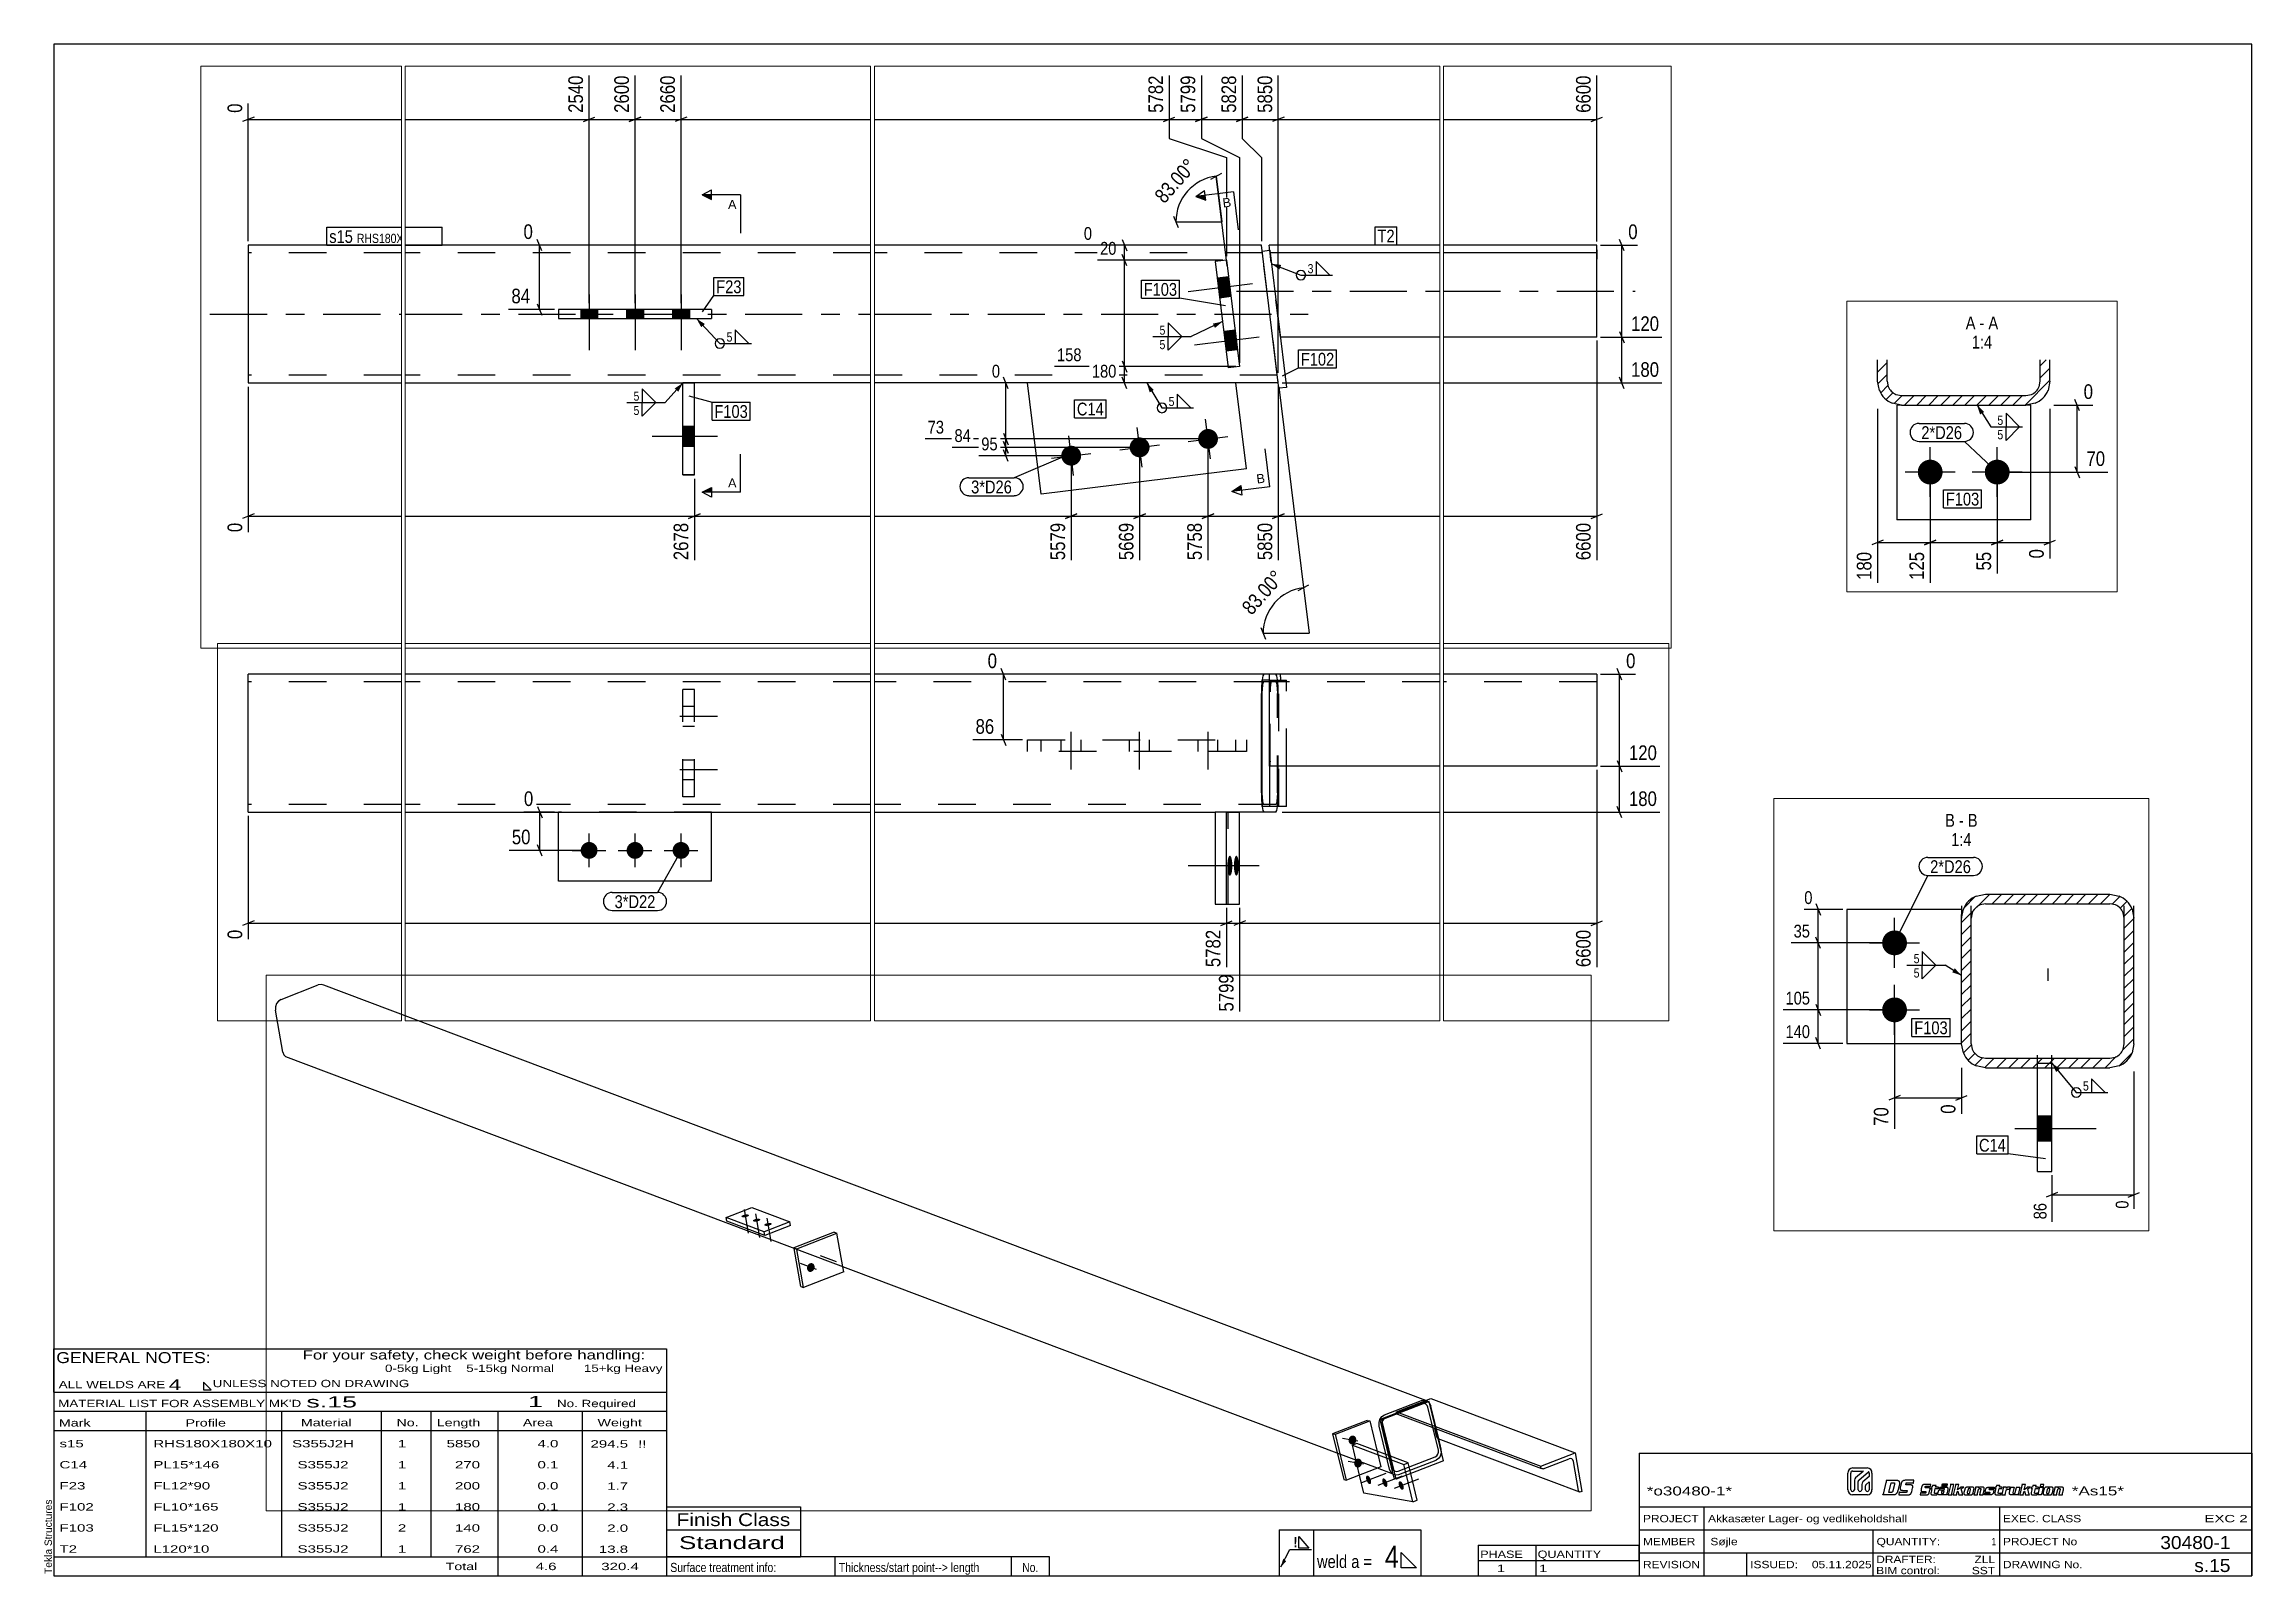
# Paper-space layout 'Layout1' of a CAD drawing. Header units: millimetres. Extents: x 2 to 579, y 5 to 405.
# The model-space entities are those that its viewports show. They can reach past a viewport. Long polylines and large blocks are cut down to what shows.
import ezdxf

# ---------------------------------------------------------------- set-up
doc = ezdxf.new("R2010")
doc.units = ezdxf.units.MM
doc.linetypes.add('DXK_LINE_DOT2', pattern=[3.9198, 1.9599, -1.9599])
doc.linetypes.add('DXK_LINE_DOT3', pattern=[5.9187, 2.979, -0.9799, 0.9799, -0.9799])
for name, color, linetype in [('GRAPHICAL_OBJECTS', 7, 'Continuous'), ('MÅLSÆTNING', 7, 'Continuous'), ('STÅL', 7, 'Continuous'), ('TEKST', 7, 'Continuous')]:
    doc.layers.add(name, color=color, linetype=linetype)
doc.layers.add('Viewport layer', color=7, linetype='Continuous', plot=False)
doc.styles.add('Arial', font='ARIAL.TTF', dxfattribs={"height": 0.2})
doc.styles.add('Arial Narrow', font='ARIALN.TTF', dxfattribs={"height": 0.2})
doc.styles.add('Arial Narrow Bold', font='ARIALNB.TTF', dxfattribs={"height": 0.2})
doc.styles.add('Arial Rounded MT Bold', font='ARLRDBD.TTF', dxfattribs={"height": 0.2})
doc.styles.add('IDAutomationHC39M', font='IDAUTOMATIONHC39M.TTF', dxfattribs={"height": 0.2})

psp = doc.layouts.get("Layout1")

# ---------------------------------------------------------------- texts
at = {"layer": 'GRAPHICAL_OBJECTS', "color": 7}
for s, height, style, width, p in [('GENERAL NOTES:', 2.8633, 'Arial Narrow', 1.4, (5.65, 60.56)), ('ALL WELDS ARE', 1.9089, 'Arial Narrow', 1.6, (6.29, 54)), ('UNLESS NOTED ON DRAWING', 1.9089, 'Arial Narrow', 1.6, (46.52, 54.28)), ('1', 2.91, 'Arial Rounded MT Bold', 1.794707, (128.86, 49.06)), ("MATERIAL LIST FOR ASSEMBLY MK'D", 1.9089, 'Arial Narrow', 1.6, (6.15, 49.06)), ('s.15', 2.912, 'Arial Rounded MT Bold', 1.794707, (70.97, 48.97)), ('No. Required', 1.9089, 'Arial Narrow', 1.6, (136.41, 49.06)), ('Mark', 1.909, 'Arial Narrow', 1.7, (6.34, 44)), ('Profile', 1.909, 'Arial Narrow', 1.7, (39.41, 44)), ('Material', 1.909, 'Arial Narrow', 1.7, (69.54, 44.06)), ('No.', 1.909, 'Arial Narrow', 1.7, (94.5, 44.06)), ('Length', 1.909, 'Arial Narrow', 1.7, (105, 44.06)), ('Area', 1.909, 'Arial Narrow', 1.7, (127.5, 44.06)), ('Weight', 1.909, 'Arial Narrow', 1.7, (147, 44.06)), ('PHASE', 1.909, 'Arial Narrow', 1.5, (377.5, 9.69)), ('QUANTITY', 1.909, 'Arial Narrow', 1.5, (392.5, 9.69))]:
    psp.add_text(s, height=height, dxfattribs=dict(at, style=style, width=width)).set_placement(p)
at = {"layer": 'GRAPHICAL_OBJECTS', "color": 7, "linetype": 'Continuous'}
for s, height, style, width, p in [('For your safety, check weight before handling:  ', 2.3861, 'Arial Narrow', 1.6, (70, 61.5)), ('0-5kg Light    5-15kg Normal        15+kg Heavy', 1.9089, 'Arial Narrow', 1.6, (91.5, 58.25)), ('4', 2.86, 'Arial Narrow', 1.794707, (35, 53.5)), ('s15', 1.909, 'Arial Narrow', 1.794707, (6.5, 38.56)), ('RHS180X180X10', 1.9089, 'Arial Narrow', 1.794707, (31, 38.56)), ('S355J2H', 1.909, 'Arial Narrow', 1.794707, (67.24, 38.56)), ('1', 1.91, 'Arial Narrow', 1.794707, (94.86, 38.56)), ('5850', 1.909, 'Arial Narrow', 1.794707, (107.58, 38.56)), ('4.0', 1.909, 'Arial Narrow', 1.794707, (131.32, 38.56)), ('294.5', 1.909, 'Arial Narrow', 1.794707, (145.15, 38.5)), ('!!', 1.909, 'Arial Narrow', 1.794707, (157.6, 38.5)), ('C14', 1.909, 'Arial Narrow', 1.794707, (6.5, 33.06)), ('PL15*146', 1.909, 'Arial Narrow', 1.794707, (31, 33.06)), ('S355J2', 1.909, 'Arial Narrow', 1.794707, (68.66, 33.06)), ('1', 1.91, 'Arial Narrow', 1.794707, (94.86, 33.06)), ('270', 1.909, 'Arial Narrow', 1.794707, (109.77, 33.06)), ('0.1', 1.909, 'Arial Narrow', 1.794707, (131.32, 33.06)), ('4.1', 1.909, 'Arial Narrow', 1.794707, (149.53, 33)), ('F23', 1.909, 'Arial Narrow', 1.794707, (6.5, 27.56)), ('FL12*90', 1.909, 'Arial Narrow', 1.794707, (31, 27.56)), ('S355J2', 1.909, 'Arial Narrow', 1.794707, (68.66, 27.56)), ('1', 1.91, 'Arial Narrow', 1.794707, (94.86, 27.56)), ('200', 1.909, 'Arial Narrow', 1.794707, (109.77, 27.56)), ('0.0', 1.909, 'Arial Narrow', 1.794707, (131.32, 27.56)), ('1.7', 1.909, 'Arial Narrow', 1.794707, (149.53, 27.5)), ('F102', 1.909, 'Arial Narrow', 1.794707, (6.5, 22.06)), ('FL10*165', 1.909, 'Arial Narrow', 1.794707, (31, 22.06)), ('S355J2', 1.909, 'Arial Narrow', 1.794707, (68.66, 22.06)), ('1', 1.91, 'Arial Narrow', 1.794707, (94.86, 22.06)), ('180', 1.909, 'Arial Narrow', 1.794707, (109.77, 22.06)), ('0.1', 1.909, 'Arial Narrow', 1.794707, (131.32, 22.06)), ('2.3', 1.909, 'Arial Narrow', 1.794707, (149.53, 22)), ('*o30480-1*', 2.333, 'IDAutomationHC39M', 1.425378, (421, 26)), ('*As15*', 2.333, 'IDAutomationHC39M', 1.425378, (532, 26.01)), ('F103', 1.909, 'Arial Narrow', 1.794707, (6.5, 16.56)), ('FL15*120', 1.909, 'Arial Narrow', 1.794707, (31, 16.56)), ('S355J2', 1.909, 'Arial Narrow', 1.794707, (68.66, 16.56)), ('2', 1.91, 'Arial Narrow', 1.794707, (94.86, 16.56)), ('140', 1.909, 'Arial Narrow', 1.794707, (109.77, 16.56)), ('0.0', 1.909, 'Arial Narrow', 1.794707, (131.32, 16.56)), ('2.0', 1.909, 'Arial Narrow', 1.794707, (149.53, 16.5)), ('Finish Class', 3.3405, 'Arial Narrow', 1.425378, (167.62, 18)), ('PROJECT', 1.909, 'Arial Narrow', 1.425378, (420, 19)), ('Akkasæter Lager- og vedlikeholdshall', 1.9089, 'Arial Narrow', 1.425378, (437, 19)), ('EXEC. CLASS', 1.9089, 'Arial Narrow', 1.425378, (514, 19)), ('EXC 2', 1.909, 'Arial Narrow', 1.780292, (566.64, 19)), ('T2', 1.909, 'Arial Narrow', 1.794707, (6.5, 11.06)), ('L120*10', 1.909, 'Arial Narrow', 1.794707, (31, 11.06)), ('S355J2', 1.909, 'Arial Narrow', 1.794707, (68.66, 11.06)), ('1', 1.91, 'Arial Narrow', 1.794707, (94.86, 11.06)), ('762', 1.909, 'Arial Narrow', 1.794707, (109.77, 11.06)), ('0.4', 1.909, 'Arial Narrow', 1.794707, (131.32, 11.06)), ('13.8', 1.909, 'Arial Narrow', 1.794707, (147.34, 11)), ('Standard', 3.34, 'Arial Narrow', 1.780292, (168.26, 12)), ('MEMBER', 1.909, 'Arial Narrow', 1.425378, (420, 13)), ('Søjle', 1.909, 'Arial Narrow', 1.42538, (437.61, 13)), ('QUANTITY:', 1.909, 'Arial Narrow', 1.425378, (481, 13)), ('PROJECT No', 1.909, 'Arial Narrow', 1.425378, (514, 13)), ('30480-1', 3.397, 'Arial Rounded MT Bold', 1.1, (555.09, 12)), ('Total', 1.909, 'Arial Narrow', 1.7, (107.33, 6.5)), ('4.6', 1.909, 'Arial Narrow', 1.794707, (130.83, 6.5)), ('320.4', 1.909, 'Arial Narrow', 1.794707, (147.96, 6.5)), ('1', 1.91, 'Arial Narrow', 1.794707, (381.82, 6)), ('1', 1.91, 'Arial Narrow', 1.794707, (392.86, 6)), ('REVISION', 1.909, 'Arial Narrow', 1.425378, (420, 7)), ('ISSUED:', 1.909, 'Arial Narrow', 1.425378, (448, 7)), ('05.11.2025', 1.909, 'Arial Narrow', 1.425378, (464.11, 7)), ('DRAFTER:', 1.909, 'Arial Narrow', 1.425378, (480.91, 8.35)), ('BIM control:', 1.9089, 'Arial Narrow', 1.425378, (480.9, 5.44)), ('SST', 1.909, 'Arial Narrow', 1.425378, (505.88, 5.43)), ('ZLL', 1.909, 'Arial Narrow', 1.425378, (506.58, 8.35)), ('DRAWING No.', 1.9089, 'Arial Narrow', 1.425378, (514, 7)), ('s.15', 3.397, 'Arial Rounded MT Bold', 1.1, (563.96, 6))]:
    psp.add_text(s, height=height, dxfattribs=dict(at, style=style, width=width)).set_placement(p)
at = {"layer": 'GRAPHICAL_OBJECTS', "color": 174, "linetype": 'Continuous', "style": 'Arial'}
psp.add_text('Tekla Structures', height=1.9102, rotation=90, dxfattribs=at).set_placement((4.5, 5.5))
at = {"layer": 'GRAPHICAL_OBJECTS', "color": 2, "linetype": 'Continuous', "style": 'Arial Narrow Bold', "width": 0.99921}
psp.add_text('!', height=2.73, dxfattribs=at).set_placement((328.73, 12.42))
at = {"layer": 'GRAPHICAL_OBJECTS', "color": 7, "linetype": 'Continuous', "style": 'Arial Narrow'}
for s, height, p in [('4', 5.73, (352.61, 7.11)), ('1', 1.91, (511.03, 13)), ('Surface treatment info:', 2.3861, (166, 6)), ('Thickness/start point--> length', 2.3861, (210, 6)), ('weld a =', 3.34, (334.88, 7.06))]:
    psp.add_text(s, height=height, dxfattribs=at).set_placement(p)
at = {"layer": 'GRAPHICAL_OBJECTS', "color": 7, "style": 'Arial Narrow'}
psp.add_text('No.', height=2.386, dxfattribs=at).set_placement((257.87, 6))

msp = doc.modelspace()

# ---------------------------------------------------------------- hatches: boundary and pattern name
at = {"layer": 'STÅL', "linetype": 'Continuous'}
for points in [[(1376.9, 843.8), (1374.6, 843.4), (1372.4, 843.3), (1370.4, 843.3), (1368.6, 843.6), (1367.2, 844), (1366.1, 844.5), (1365.5, 845.2), (1365.4, 845.9), (1365.7, 846.8), (1366.5, 847.7), (1367.7, 848.5), (1369.3, 849.3), (1371.2, 850.1), (1373.3, 850.7), (1375.6, 851.2), (1377.8, 851.5), (1380, 851.6), (1382.1, 851.6), (1383.8, 851.4), (1385.3, 851), (1386.3, 850.4), (1386.9, 849.7), (1387.1, 849), (1386.7, 848.1), (1385.9, 847.3), (1384.7, 846.4), (1383.1, 845.6), (1381.2, 844.9), (1379.1, 844.2)], [(1409.5, 831.5), (1407.2, 831.1), (1405, 831), (1403, 831), (1401.2, 831.3), (1399.8, 831.7), (1398.7, 832.2), (1398.1, 832.9), (1398, 833.7), (1398.3, 834.5), (1399.1, 835.4), (1400.4, 836.2), (1402, 837), (1403.8, 837.8), (1406, 838.4), (1408.2, 838.9), (1410.5, 839.2), (1412.7, 839.3), (1414.7, 839.3), (1416.5, 839.1), (1417.9, 838.7), (1418.9, 838.1), (1419.6, 837.5), (1419.7, 836.7), (1419.4, 835.8), (1418.6, 835), (1417.3, 834.1), (1415.7, 833.3), (1413.8, 832.6), (1411.7, 831.9)], [(1442.1, 819.2), (1439.9, 818.9), (1437.7, 818.7), (1435.6, 818.8), (1433.9, 819), (1432.4, 819.4), (1431.4, 819.9), (1430.8, 820.6), (1430.6, 821.4), (1431, 822.2), (1431.8, 823.1), (1433, 823.9), (1434.6, 824.8), (1436.5, 825.5), (1438.6, 826.1), (1440.8, 826.6), (1443.1, 826.9), (1445.3, 827), (1447.3, 827), (1449.1, 826.8), (1450.5, 826.4), (1451.6, 825.8), (1452.2, 825.2), (1452.3, 824.4), (1452, 823.5), (1451.2, 822.7), (1450, 821.8), (1448.4, 821), (1446.5, 820.3), (1444.4, 819.6)], [(1554.6, 702.9), (1555.8, 705.3), (1557.3, 707.5), (1559.2, 709.3), (1561.3, 710.7), (1563.5, 711.5), (1565.8, 711.9), (1568, 711.6), (1570.1, 710.8), (1571.9, 709.6), (1573.4, 707.8), (1574.5, 705.7), (1575.2, 703.3), (1575.4, 700.7), (1575.2, 698), (1574.4, 695.4), (1573.2, 693), (1571.7, 690.8), (1569.8, 689), (1567.7, 687.6), (1565.5, 686.7), (1563.2, 686.4), (1561, 686.6), (1558.9, 687.4), (1557.1, 688.7), (1555.6, 690.5), (1554.5, 692.6), (1553.8, 695), (1553.6, 697.6), (1553.9, 700.3)], [(41567.6, 459.1), (41564.4, 484.9), (41549.6, 483.1), (41552.7, 457.3)], [(38330.6, 442.4), (38308.6, 442.4), (38308.6, 430.4), (38330.6, 430.4)], [(38390.6, 442.4), (38368.6, 442.4), (38368.6, 430.4), (38390.6, 430.4)], [(38450.6, 442.4), (38428.6, 442.4), (38428.6, 430.4), (38450.6, 430.4)], [(41576.1, 389.6), (41573, 415.4), (41558.1, 413.6), (41561.3, 387.8)], [(9323.6, 313.9, -1), (9323.6, 287.9, -1)], [(38442.1, 289.4), (38442.1, 263.4), (38457.1, 263.4), (38457.1, 289.4)], [(38442.1, 289.4), (38442.1, 263.4), (38457.1, 263.4), (38457.1, 289.4)], [(41536, 286.2, -1), (41539.1, 260.4, -1)], [(41357.3, 264.3, -1), (41360.5, 238.5, -1)], [(41446.6, 275.2, -1), (41449.8, 249.4, -1)], [(9323.6, 243.9, -1), (9323.6, 217.9, -1)], [(24628.7, 233.4, -1), (24628.7, 211.4, -1)], [(24688.7, 233.4, -1), (24688.7, 211.4, -1)], [(24748.7, 233.4, -1), (24748.7, 211.4, -1)], [(3109.6, 205.3), (3110.3, 207.9), (3111.4, 210.3), (3113, 212.5), (3114.8, 214.2), (3117, 215.4), (3119.2, 216.2), (3121.5, 216.3), (3123.8, 215.9), (3125.9, 215), (3127.8, 213.5), (3129.4, 211.6), (3130.6, 209.4), (3131.3, 206.9), (3131.6, 204.2), (3131.3, 201.5), (3130.6, 198.9), (3129.5, 196.5), (3127.9, 194.3), (3126.1, 192.6), (3124, 191.4), (3121.7, 190.6), (3119.4, 190.5), (3117.1, 190.9), (3115, 191.8), (3113.1, 193.3), (3111.5, 195.1), (3110.3, 197.4), (3109.6, 199.9), (3109.4, 202.6)], [(27871.8, 202.4), (27871.9, 205.1), (27872.1, 207.7), (27872.4, 210.1), (27872.9, 212.1), (27873.5, 213.7), (27874.1, 214.8), (27874.8, 215.4), (27875.5, 215.4), (27876.1, 214.8), (27876.8, 213.7), (27877.3, 212.1), (27877.8, 210.1), (27878.1, 207.7), (27878.3, 205.1), (27878.4, 202.4), (27878.3, 199.7), (27878.1, 197.2), (27877.8, 194.8), (27877.3, 192.8), (27876.8, 191.2), (27876.1, 190.1), (27875.5, 189.5), (27874.8, 189.5), (27874.1, 190.1), (27873.5, 191.2), (27872.9, 192.8), (27872.4, 194.8), (27872.1, 197.2), (27871.9, 199.7)], [(27880.4, 202.4), (27880.5, 205.1), (27880.7, 207.7), (27881, 210.1), (27881.5, 212.1), (27882, 213.7), (27882.6, 214.8), (27883.3, 215.4), (27884, 215.4), (27884.6, 214.8), (27885.3, 213.7), (27885.8, 212.1), (27886.3, 210.1), (27886.6, 207.7), (27886.8, 205.1), (27886.9, 202.4), (27886.8, 199.7), (27886.6, 197.2), (27886.3, 194.8), (27885.8, 192.8), (27885.3, 191.2), (27884.6, 190.1), (27884, 189.5), (27883.3, 189.5), (27882.6, 190.1), (27882, 191.2), (27881.5, 192.8), (27881, 194.8), (27880.7, 197.2), (27880.5, 199.7)], [(3125.6, 139.2), (3126.3, 141.9), (3127.4, 144.3), (3128.9, 146.4), (3130.8, 148.1), (3132.9, 149.4), (3135.2, 150.1), (3137.5, 150.3), (3139.8, 149.9), (3141.9, 148.9), (3143.8, 147.5), (3145.4, 145.6), (3146.5, 143.3), (3147.3, 140.8), (3147.5, 138.2), (3147.3, 135.5), (3146.6, 132.8), (3145.5, 130.4), (3143.9, 128.3), (3142.1, 126.6), (3139.9, 125.3), (3137.7, 124.6), (3135.4, 124.4), (3133.1, 124.8), (3131, 125.8), (3129.1, 127.2), (3127.5, 129.1), (3126.3, 131.4), (3125.6, 133.9), (3125.3, 136.5)], [(9487.9, 94.1), (9487.9, 120.1), (9472.9, 120.1), (9472.9, 94.1)], [(14945.5, 125.1, -1), (14971.5, 125.1, -1)], [(15015.5, 125.1, -1), (15041.5, 125.1, -1)], [(3172.4, 91.4), (3173.3, 88.9), (3173.8, 86.3), (3174.1, 83.9), (3174, 81.7), (3173.6, 79.8), (3172.9, 78.4), (3172, 77.4), (3170.8, 76.9), (3169.4, 77), (3167.9, 77.6), (3166.4, 78.7), (3164.9, 80.3), (3163.4, 82.3), (3162.1, 84.6), (3161, 87), (3160.2, 89.6), (3159.6, 92.2), (3159.3, 94.6), (3159.4, 96.8), (3159.8, 98.6), (3160.5, 100.1), (3161.4, 101.1), (3162.6, 101.5), (3164, 101.4), (3165.5, 100.8), (3167, 99.7), (3168.6, 98.1), (3170, 96.2), (3171.3, 93.9)], [(3219.2, 83.3), (3220.1, 80.7), (3220.6, 78.2), (3220.9, 75.7), (3220.8, 73.6), (3220.4, 71.7), (3219.7, 70.2), (3218.8, 69.3), (3217.6, 68.8), (3216.2, 68.9), (3214.7, 69.5), (3213.2, 70.6), (3211.7, 72.2), (3210.2, 74.1), (3208.9, 76.4), (3207.8, 78.9), (3207, 81.4), (3206.4, 84), (3206.1, 86.4), (3206.2, 88.6), (3206.6, 90.5), (3207.3, 91.9), (3208.2, 92.9), (3209.4, 93.4), (3210.8, 93.3), (3212.3, 92.7), (3213.8, 91.6), (3215.4, 90), (3216.8, 88), (3218.1, 85.8)], [(3266, 75.1), (3266.8, 72.6), (3267.4, 70), (3267.7, 67.6), (3267.6, 65.4), (3267.2, 63.5), (3266.5, 62.1), (3265.6, 61.1), (3264.4, 60.6), (3263, 60.7), (3261.5, 61.3), (3260, 62.4), (3258.4, 64), (3257, 66), (3255.7, 68.3), (3254.6, 70.7), (3253.7, 73.3), (3253.2, 75.8), (3252.9, 78.3), (3253, 80.5), (3253.4, 82.3), (3254.1, 83.8), (3255, 84.8), (3256.2, 85.2), (3257.6, 85.1), (3259.1, 84.5), (3260.6, 83.4), (3262.1, 81.8), (3263.6, 79.9), (3264.9, 77.6)]]:
    msp.add_hatch(color=96, dxfattribs=at).paths.add_polyline_path(points)
h = msp.add_hatch(dxfattribs=at)
h.set_pattern_fill('', scale=2.8, style=0, pattern_type=0)
h.set_pattern_definition([(45, (9395.519, 185.935), (-6.28618, 6.28618), [])])
h.paths.add_polyline_path([(9393.6, 195.6), (9395.5, 185.9), (9400.9, 177.8), (9409, 172.3), (9418.6, 170.4), (9548.6, 170.4), (9558.2, 172.3), (9566.3, 177.8), (9571.7, 185.9), (9573.6, 195.6), (9573.6, 326.6), (9571.7, 336.2), (9566.3, 344.4), (9558.2, 349.8), (9548.6, 351.7), (9418.6, 351.7), (9409, 349.8), (9400.9, 344.4), (9395.5, 336.2), (9393.6, 326.6)])
h.paths.add_polyline_path([(9404.8, 332.3), (9408, 337.2), (9412.9, 340.5), (9418.6, 341.7), (9548.6, 341.7), (9554.4, 340.5), (9559.2, 337.2), (9562.5, 332.3), (9563.6, 326.6), (9563.6, 195.6), (9562.5, 189.8), (9559.2, 184.9), (9554.4, 181.6), (9548.6, 180.5), (9418.6, 180.5), (9412.9, 181.6), (9408, 184.9), (9404.8, 189.8), (9403.6, 195.6), (9403.6, 326.6)])
h = msp.add_hatch(dxfattribs=at)
h.set_pattern_fill('', scale=2.8, style=0, pattern_type=0)
h.set_pattern_definition([(45, (14903.465, 242.183), (-6.2862, 6.2862), [])])
h.paths.add_polyline_path([(14913.5, 242.2), (14903.5, 242.2), (14903.5, 220.1), (14905.4, 210.5), (14910.8, 202.4), (14918.9, 197), (14928.5, 195.1), (15058.5, 195.1), (15068, 197), (15076.1, 202.4), (15081.6, 210.5), (15083.5, 220.1), (15083.5, 242.2), (15073.5, 242.2), (15073.5, 220.1), (15072.3, 214.3), (15069.1, 209.5), (15064.2, 206.2), (15058.5, 205.1), (14928.5, 205.1), (14922.7, 206.2), (14917.9, 209.5), (14914.6, 214.3), (14913.5, 220.1)])
at = {"layer": 'TEKST', "linetype": 'Continuous'}
for color, points in [(30, [(38479.6, 592.2), (38479.6, 586), (38467.1, 592.2)]), (3, [(41630.8, 494.6), (41620.3, 502), (41633.1, 500.5)]), (3, [(38466.1, 419.1), (38459.8, 430.4), (38470.7, 423.4)]), (3, [(41543.9, 423.9), (41556.5, 426.5), (41546.6, 418.3)]), (3, [(38431.4, 339.2), (38442.1, 346.4), (38436, 335)]), (3, [(41461.4, 334.1), (41457.6, 346.4), (41466.8, 337.3)]), (3, [(9386.5, 274.3), (9393.6, 266.8), (9383.8, 270.1)]), (30, [(38479.6, 209.9), (38479.6, 203.6), (38467.1, 203.6)]), (30, [(41580.3, 212.4), (41581, 206.2), (41568.6, 204.7)]), (3, [(15010.6, 185.3), (15007.4, 195.1), (15014.9, 187.9)]), (3, [(9492.4, 166.1), (9487.9, 175.4), (9496.2, 169.3)])]:
    msp.add_hatch(color=color, dxfattribs=at).paths.add_polyline_path(points)

# ---------------------------------------------------------------- linework, layer by layer
at = {"layer": 'MÅLSÆTNING', "color": 7, "linetype": 'Continuous'}
for p, q in [((38319.6, 450.7), (38319.6, 747.9)), ((38379.6, 450.7), (38379.6, 747.9)), ((38439.6, 450.7), (38439.6, 747.9)), ((41486.8, 747.9), (41486.8, 665.6)), ((41528.8, 747.9), (41528.8, 665.6)), ((41582.2, 747.9), (41582.2, 665.6)), ((41582.2, 747.9), (41582.2, 665.6)), ((41629.3, 359.5), (41629.3, 747.9)), ((41629.3, 359.5), (41629.3, 747.9)), ((42379.6, 531.3), (42379.6, 747.9)), ((35787.1, 693.6), (35772.1, 687.6)), ((35779.6, 531.4), (35779.6, 711.3)), ((38312.1, 687.6), (38327.1, 693.6)), ((38387.1, 693.6), (38372.1, 687.6)), ((38447.1, 693.6), (38432.1, 687.6)), ((41479.3, 687.6), (41494.3, 693.6)), ((41536.3, 693.6), (41521.3, 687.6)), ((41574.7, 687.6), (41589.7, 693.6)), ((41636.8, 693.6), (41621.8, 687.6)), ((41636.8, 693.6), (41621.8, 687.6)), ((42372.1, 687.6), (42387.1, 693.6)), ((35779.6, 690.6), (38319.6, 690.6)), ((41486.8, 690.6), (41528.8, 690.6)), ((41582.2, 690.6), (41629.3, 690.6)), ((41629.3, 690.6), (42379.6, 690.6)), ((41486.8, 665.6), (41561.8, 640.6)), ((41486.8, 665.6), (41561.8, 640.6)), ((41528.8, 665.6), (41578.8, 640.6)), ((41528.8, 665.6), (41578.8, 640.6)), ((41582.2, 665.6), (41607.2, 640.6)), ((41582.2, 665.6), (41607.2, 640.6)), ((41561.8, 640.6), (41561.8, 511.8)), ((41561.8, 640.6), (41561.8, 511.8)), ((41578.8, 640.6), (41578.8, 372.8)), ((41578.8, 640.6), (41578.8, 372.8)), ((41607.2, 640.6), (41607.2, 531.4)), ((41607.2, 640.6), (41607.2, 531.4)), ((41541.2, 612.6), (41555.4, 620.4)), ((41562.7, 499.5), (41548.3, 616.5)), ((41548.3, 616.5), (41555.6, 556.9)), ((41492.6, 564.4), (41498.6, 549.4)), ((41495.6, 556.9), (41555.6, 556.9)), ((38257.7, 518.9), (38251.7, 533.9)), ((42415.2, 518.8), (42409.2, 533.8)), ((38282.6, 526.4), (38234, 526.4)), ((38254.7, 442.4), (38254.7, 526.4)), ((41431.6, 499.3), (41425.6, 514.3)), ((42384.6, 526.3), (42432.9, 526.3)), ((42412.2, 406.3), (42412.2, 526.3)), ((41556.8, 506.8), (41393.4, 506.8)), ((41428.6, 367.8), (41428.6, 506.8)), ((27611.9, 452.4), (27558.9, 452.4)), ((27582.6, 444.9), (27576.6, 459.9)), ((27579.6, 366.7), (27579.6, 452.4)), ((28693.7, 452.4), (28739.2, 452.4)), ((28721.5, 444.9), (28715.5, 459.9)), ((28718.5, 332.4), (28718.5, 452.4)), ((38274.6, 442.4), (38214.5, 442.4)), ((38251.7, 449.9), (38257.7, 434.9)), ((42379.6, 401.8), (42379.6, 115)), ((42384.6, 406.3), (42464.6, 406.3)), ((42384.6, 406.3), (42464.6, 406.3)), ((42409.2, 413.8), (42415.2, 398.8)), ((42409.2, 413.8), (42415.2, 398.8)), ((42412.2, 346.4), (42412.2, 406.3)), ((27576.6, 374.2), (27582.6, 359.2)), ((41425.6, 375.3), (41431.6, 360.3)), ((41425.6, 375.3), (41431.6, 360.3)), ((27604.5, 366.7), (27539.4, 366.7)), ((41295.4, 346.4), (41255.3, 346.4)), ((41276.5, 338.9), (41270.5, 353.9)), ((41273.5, 273.3), (41273.5, 346.4)), ((41573.8, 367.8), (41337.2, 367.8)), ((41573.8, 367.8), (41337.2, 367.8)), ((41481.8, 346.4), (41382.7, 346.4)), ((41431.6, 338.9), (41425.6, 353.9)), ((41428.6, 346.4), (41428.6, 367.8)), ((41634.3, 346.4), (42464.6, 346.4)), ((42415.2, 338.9), (42409.2, 353.9)), ((9269.6, 335.9), (9229.3, 335.9)), ((28688.7, 327.4), (28688.7, 70)), ((28693.7, 332.4), (28770.9, 332.4)), ((28693.7, 332.4), (28770.9, 332.4)), ((28715.5, 339.9), (28721.5, 324.9)), ((28715.5, 339.9), (28721.5, 324.9)), ((28718.5, 272.4), (28718.5, 332.4)), ((35779.6, 341.4), (35779.6, 151.6)), ((41629.9, 341.4), (41662.1, 79.1)), ((9319.6, 300.9), (9215.7, 300.9)), ((9246.2, 294.9), (9241.4, 306.9)), ((9243.8, 230.9), (9243.8, 300.9)), ((24561.3, 279.9), (24567.3, 264.9)), ((28721.5, 264.9), (28715.5, 279.9)), ((41270.5, 280.8), (41276.5, 265.8)), ((41270.5, 280.8), (41276.5, 265.8)), ((22088.7, 267.4), (22088.7, 106.6)), ((24583.7, 272.4), (24543.6, 272.4)), ((24564.3, 222.4), (24564.3, 272.4)), ((27943.4, 272.4), (28770.9, 272.4)), ((41532.5, 273.3), (41168.3, 273.3)), ((41532.5, 273.3), (41168.3, 273.3)), ((41443.2, 262.3), (41203.3, 262.3)), ((41443.2, 262.3), (41203.3, 262.3)), ((41276.5, 254.8), (41270.5, 269.8)), ((41270.5, 269.8), (41276.5, 254.8)), ((41276.5, 243.9), (41270.5, 258.9)), ((41273.5, 262.3), (41273.5, 273.3)), ((41273.5, 251.4), (41273.5, 262.3)), ((41448.2, 257.3), (41448.2, 115)), ((41448.2, 257.3), (41448.2, 115)), ((41537.5, 268.3), (41537.5, 115)), ((9319.6, 230.9), (9207.1, 230.9)), ((9319.6, 230.9), (9207.1, 230.9)), ((9241.4, 236.9), (9246.2, 224.9)), ((9241.4, 236.9), (9246.2, 224.9)), ((9243.8, 195.9), (9243.8, 230.9)), ((41353.9, 251.4), (41238.3, 251.4)), ((41358.9, 246.4), (41358.9, 115)), ((9323.6, 226.9), (9323.6, 106.8)), ((24623.7, 222.4), (24524.2, 222.4)), ((24567.3, 214.9), (24561.3, 229.9)), ((38457.1, 221.4), (38457.1, 115)), ((38457.1, 221.4), (38457.1, 115)), ((9269.6, 195.9), (9207.1, 195.9)), ((9246.2, 189.9), (9241.4, 201.9)), ((14903.5, 191.1), (14903.5, 9.6)), ((15083.5, 191.1), (15083.5, 34.9)), ((15087.5, 195.1), (15128.5, 195.1)), ((15114.4, 189.1), (15109.6, 201.1)), ((15112, 125.1), (15112, 195.1)), ((9393.6, 170.3), (9393.6, 122.4)), ((9573.6, 166.4), (9573.6, 23.2)), ((35787.1, 175.3), (35772.1, 169.3)), ((35779.6, 172.3), (38457.1, 172.3)), ((38464.6, 175.3), (38449.6, 169.3)), ((38449.6, 169.3), (38464.6, 175.3)), ((38457.1, 172.3), (41358.9, 172.3)), ((41351.4, 169.3), (41366.4, 175.3)), ((41455.7, 175.3), (41440.7, 169.3)), ((41440.7, 169.3), (41455.7, 175.3)), ((41448.2, 172.3), (41537.5, 172.3)), ((41530, 169.3), (41545, 175.3)), ((41636.8, 175.3), (41621.8, 169.3)), ((41621.8, 169.3), (41636.8, 175.3)), ((41629.3, 172.3), (42379.6, 172.3)), ((42372.1, 169.3), (42387.1, 175.3)), ((9329.6, 141.4), (9317.6, 136.6)), ((9323.6, 139), (9393.6, 139)), ((9387.6, 136.6), (9399.6, 141.4)), ((27870.8, 147.4), (27870.8, 70)), ((27887.9, 147.4), (27887.9, 12)), ((14958.5, 121.1), (14958.5, 9.6)), ((15028.5, 121.1), (15028.5, 19.3)), ((15028.5, 121.1), (15028.5, 19.3)), ((15032.5, 125.1), (15144.1, 125.1)), ((15109.6, 131.1), (15114.4, 119.1)), ((22096.2, 130.3), (22081.2, 124.3)), ((22088.7, 127.3), (27870.8, 127.3)), ((27863.3, 124.3), (27878.3, 130.3)), ((27863.3, 124.3), (27878.3, 130.3)), ((27870.8, 127.3), (27887.9, 127.3)), ((27895.4, 130.3), (27880.4, 124.3)), ((27895.4, 130.3), (27880.4, 124.3)), ((27887.9, 127.3), (28688.7, 127.3)), ((28681.2, 124.3), (28696.2, 130.3)), ((41655.1, 75.2), (41669.2, 82.9)), ((41662.1, 79.1), (41669.4, 19.5)), ((9487.9, 58.1), (9487.9, 9.6)), ((14909.5, 53.9), (14897.5, 49.1)), ((14903.5, 51.5), (14958.5, 51.5)), ((14952.5, 49.1), (14964.5, 53.9)), ((15034.5, 53.9), (15022.5, 49.1)), ((15022.5, 49.1), (15034.5, 53.9)), ((15028.5, 51.5), (15083.5, 51.5)), ((15077.5, 49.1), (15089.5, 53.9)), ((9493.9, 40.2), (9481.9, 35.4)), ((9487.9, 37.8), (9573.6, 37.8)), ((9567.6, 35.4), (9579.6, 40.2)), ((41606.4, 27), (41612.4, 12)), ((41609.4, 19.5), (41669.4, 19.5))]:
    msp.add_line(p, q, dxfattribs=at)
for centre in [(41555.6, 556.9), (41669.4, 19.5)]:
    msp.add_arc(centre, 60, 97, 180, dxfattribs=at)
at = {"layer": 'STÅL', "color": 2, "linetype": 'Continuous'}
for p, q in [((42.9, 1469.5), (149.9, 1510.9)), ((158.1, 1512.2), (149.9, 1510.9)), ((165.7, 1509.8), (158.1, 1512.2)), ((3331.1, 317.3), (165.7, 1509.8)), ((29.5, 1457.1), (26.4, 1447.8)), ((35.3, 1464.7), (29.5, 1457.1)), ((42.9, 1469.5), (35.3, 1464.7)), ((26.4, 1447.8), (26.4, 1438.4)), ((47.6, 1318.1), (26.4, 1438.4)), ((47.6, 1318.1), (50.7, 1309.8)), ((50.7, 1309.8), (56.5, 1304)), ((3077, 166.2), (56.5, 1304)), ((1321.5, 842.9), (1395.6, 871.6)), ((1395.6, 871.6), (1504.4, 830.6)), ((1323.5, 831.8), (1321.5, 842.9)), ((1430.3, 801.9), (1321.5, 842.9)), ((1432.3, 790.8), (1323.5, 831.8)), ((1504.4, 830.6), (1430.3, 801.9)), ((1506.3, 819.5), (1504.4, 830.6)), ((1506.3, 819.5), (1432.3, 790.8)), ((1432.3, 790.8), (1430.3, 801.9)), ((1535.7, 644.8), (1516.4, 754.1)), ((1543.9, 641.7), (1524.6, 751)), ((1659.1, 686.3), (1656.5, 701.3)), ((1659.1, 686.3), (1543.9, 641.7)), ((1535.7, 644.8), (1543.9, 641.7)), ((35979.6, 526.4), (35779.6, 526.4)), ((35779.6, 526.4), (35779.6, 346.4)), ((38687.1, 526.4), (38079.6, 526.4)), ((41607.2, 526.4), (41101.9, 526.4)), ((41628.4, 353.6), (41607.2, 526.4)), ((41608.2, 518.4), (41618.1, 519.7)), ((41840.1, 526.3), (41617.3, 526.3)), ((41617.7, 522.8), (41617.3, 526.3)), ((41618, 520.3), (41617.7, 522.8)), ((41618.1, 519.7), (41618, 520.3)), ((41618.1, 519.7), (41640.1, 340.6)), ((41840.1, 516.3), (41618.5, 516.3)), ((42379.6, 526.3), (42179.6, 526.3)), ((42379.6, 516.3), (42179.6, 516.3)), ((42379.6, 406.8), (42379.6, 526.3)), ((41561.8, 506.8), (41546.9, 504.9)), ((41546.9, 504.9), (41563.9, 366)), ((41561.8, 506.8), (41578.8, 367.8)), ((22288.7, 452.4), (22088.7, 452.4)), ((22088.7, 427.4), (22088.7, 452.4)), ((24996.2, 452.4), (24388.7, 452.4)), ((27926.4, 452.4), (27411, 452.4)), ((27917.2, 445.1), (27916.5, 437)), ((27918.2, 450.5), (27917.2, 445.1)), ((27917.3, 279.9), (27917.3, 444.9)), ((27926.4, 444.9), (27917.3, 444.9)), ((27919.4, 452.4), (27918.2, 450.5)), ((28149.2, 452.4), (27926.4, 452.4)), ((27926.4, 452.4), (27926.4, 332.4)), ((28688.7, 452.4), (28488.7, 452.4)), ((28688.7, 452.4), (28688.7, 332.4)), ((38479.6, 442.4), (38279.6, 442.4)), ((38279.6, 442.4), (38279.6, 430.4)), ((38479.6, 442.4), (38479.6, 430.4)), ((22088.7, 297.4), (22088.7, 427.4)), ((27916.5, 437), (27916.3, 427.4)), ((27916.3, 297.4), (27916.3, 427.4)), ((38279.6, 430.4), (38479.6, 430.4)), ((41840.1, 406.3), (41632, 406.3)), ((42379.6, 406.3), (42179.6, 406.3)), ((42379.6, 406.3), (42379.6, 406.8)), ((9409, 349.8), (9418.6, 351.7)), ((9418.6, 351.7), (9548.6, 351.7)), ((9548.6, 351.7), (9558.2, 349.8)), ((35779.6, 346.4), (35979.6, 346.4)), ((38079.6, 346.4), (38442.1, 346.4)), ((38442.1, 226.4), (38442.1, 346.4)), ((38442.1, 346.4), (38457.1, 346.4)), ((38457.1, 226.4), (38457.1, 346.4)), ((38687.1, 346.4), (38457.1, 346.4)), ((41629.3, 346.4), (41101.9, 346.4)), ((41319.7, 201.2), (41301.9, 346.4)), ((41578.8, 367.8), (41563.9, 366)), ((41587.7, 234.1), (41573.9, 346.4)), ((41630.2, 339.4), (41628.4, 353.6)), ((9393.6, 335.9), (9273.6, 335.9)), ((9273.6, 335.9), (9273.6, 195.9)), ((9393.6, 339.6), (9393.6, 335.9)), ((9393.6, 326.6), (9395.5, 336.2)), ((9393.6, 335.9), (9393.6, 330.5)), ((9393.6, 330.5), (9393.6, 326.6)), ((9393.6, 195.6), (9393.6, 326.6)), ((9404.8, 332.3), (9403.6, 326.6)), ((9403.6, 195.6), (9403.6, 326.6)), ((9418.6, 341.7), (9412.9, 340.5)), ((9418.6, 341.7), (9548.6, 341.7)), ((9554.4, 340.5), (9548.6, 341.7)), ((9563.6, 326.6), (9562.5, 332.3)), ((9563.6, 195.6), (9563.6, 326.6)), ((9571.7, 336.2), (9573.6, 326.6)), ((9573.6, 326.6), (9573.6, 339.6)), ((9573.6, 195.6), (9573.6, 326.6)), ((28149.2, 332.4), (27926.4, 332.4)), ((27927.2, 279.9), (27927.2, 332.4)), ((27949.2, 279.9), (27949.2, 332.4)), ((28688.7, 332.4), (28488.7, 332.4)), ((41640.1, 340.6), (41630.2, 339.4)), ((3212.2, 275.5), (3319.2, 317)), ((3246.5, 284.5), (3345.3, 322.8)), ((3319.2, 317), (3327.5, 318.2)), ((3330.8, 317.2), (3327.5, 318.2)), ((3345.3, 322.8), (3759.8, 166.6)), ((3247.4, 280.9), (3199.6, 262.4)), ((3248.8, 278.5), (3204.8, 261.5)), ((3247.3, 281.2), (3246.5, 284.5)), ((3246.5, 284.5), (3661.1, 128.4)), ((3247.3, 281.2), (3248.3, 279)), ((3248.3, 279), (3249.9, 277.4)), ((3249.9, 277.4), (3663.9, 121.5)), ((22088.7, 272.4), (22088.7, 297.4)), ((27916.3, 297.4), (27916.5, 287.9)), ((27916.5, 287.9), (27917.2, 279.8)), ((27917.2, 279.8), (27918.2, 274.3)), ((27949.2, 279.9), (27917.3, 279.9)), ((27936.5, 274.3), (27937.5, 279.8)), ((27937.5, 279.8), (27937.5, 279.9)), ((3162.3, 260.1), (3063.5, 221.8)), ((3071.3, 220.5), (3170.1, 258.7)), ((3162.3, 260.1), (3170.1, 258.7)), ((3170.1, 258.7), (3202, 126.6)), ((3196.7, 253.5), (3199.3, 262.9)), ((3199.3, 262.9), (3204.8, 270.7)), ((3237.5, 105.7), (3199.6, 262.4)), ((3204.8, 261.5), (3199.6, 262.4)), ((3204.8, 270.7), (3212.2, 275.5)), ((3246, 91.4), (3204.8, 261.5)), ((22088.7, 272.4), (22288.7, 272.4)), ((24388.7, 272.4), (24996.2, 272.4)), ((24588.7, 182.4), (24588.7, 272.4)), ((24788.7, 182.4), (24788.7, 272.4)), ((27411, 272.4), (27856, 272.4)), ((27856, 272.4), (27856, 152.4)), ((27870.8, 272.4), (27856, 272.4)), ((27871.5, 272.4), (27870.8, 272.4)), ((27870.8, 152.4), (27870.8, 272.4)), ((27935.3, 272.4), (27871.5, 272.4)), ((27887.9, 152.4), (27887.9, 272.4)), ((27918.2, 274.3), (27919.4, 272.4)), ((27935.3, 272.4), (27936.5, 274.3)), ((3197.4, 243.8), (3196.7, 253.5)), ((3227.3, 120.2), (3197.4, 243.8)), ((3363.2, 211.7), (3357, 237.1)), ((14903.5, 220.1), (14903.5, 242.2)), ((14913.5, 220.1), (14913.5, 242.2)), ((15073.5, 220.1), (15073.5, 242.2)), ((15083.5, 220.1), (15083.5, 242.2)), ((41587.7, 234.1), (41319.7, 201.2)), ((3063.5, 221.8), (3095.5, 89.8)), ((3063.5, 221.8), (3071.3, 220.5)), ((3103.3, 88.4), (3071.3, 220.5)), ((3363.2, 211.7), (3364.1, 209.5)), ((3364.1, 209.5), (3365.8, 207.9)), ((3365.8, 207.9), (3772.4, 54.7)), ((3381.8, 144), (3366.4, 207.7)), ((14905.4, 210.5), (14903.5, 220.1)), ((14913.5, 220.1), (14914.6, 214.3)), ((15072.3, 214.3), (15073.5, 220.1)), ((15083.5, 220.1), (15081.6, 210.5)), ((38457.1, 226.4), (38442.1, 226.4)), ((3375.4, 177.6), (3368.3, 207)), ((9273.6, 195.9), (9393.6, 195.9)), ((9395.5, 185.9), (9393.6, 195.6)), ((9403.6, 195.6), (9404.8, 189.8)), ((9562.5, 189.8), (9563.6, 195.6)), ((9573.6, 195.6), (9571.7, 185.9)), ((14928.5, 195.1), (14918.9, 197)), ((14922.7, 206.2), (14928.5, 205.1)), ((14928.5, 195.1), (14923.5, 195.1)), ((14923.5, 195.1), (14923.5, 75.1)), ((14928.5, 205.1), (15058.5, 205.1)), ((14928.5, 195.1), (15058.5, 195.1)), ((15058.5, 205.1), (15064.2, 206.2)), ((15068, 197), (15058.5, 195.1)), ((15063.5, 195.1), (15058.5, 195.1)), ((15063.5, 75.1), (15063.5, 195.1)), ((3376.1, 167.9), (3375.4, 177.6)), ((3376, 167.8), (3376.1, 167.9)), ((3661.1, 128.4), (3759.8, 166.6)), ((3759.8, 166.6), (3779.4, 55.6)), ((9418.6, 170.4), (9409, 172.3)), ((9412.9, 181.6), (9418.6, 180.5)), ((9418.6, 180.5), (9548.6, 180.5)), ((9418.6, 170.4), (9548.6, 170.4)), ((9472.9, 62.1), (9472.9, 170.4)), ((9487.9, 62.1), (9487.9, 170.4)), ((9548.6, 180.5), (9554.4, 181.6)), ((9558.2, 172.3), (9548.6, 170.4)), ((24788.7, 182.4), (24588.7, 182.4)), ((3381.8, 144), (3246, 91.4)), ((3668, 121.2), (3742.5, 150)), ((3746.8, 150.7), (3742.5, 150)), ((3750.7, 149.4), (3746.8, 150.7)), ((3753.7, 146.4), (3750.7, 149.4)), ((3755.4, 142.1), (3753.7, 146.4)), ((3770.1, 58.4), (3755.4, 142.1)), ((27856, 152.4), (27887.9, 152.4)), ((3202, 126.6), (3103.3, 88.4)), ((3237.3, 105.8), (3192.1, 122.8)), ((3231, 111.7), (3227.3, 120.2)), ((3661.6, 125.1), (3661.1, 128.4)), ((3662.4, 123), (3661.6, 125.1)), ((3663.9, 121.5), (3662.4, 123)), ((3665.9, 120.8), (3663.9, 121.5)), ((3668, 121.2), (3665.9, 120.8)), ((3153.6, 50.9), (3141, 103)), ((3237.3, 105.8), (3231, 111.7)), ((3237.3, 105.8), (3237.5, 105.7)), ((3240.8, 92.3), (3237.5, 105.7)), ((3246, 91.4), (3240.8, 92.3)), ((3294, 26.4), (3275.5, 102.8)), ((3306.3, 31.2), (3287.8, 107.6)), ((3095.5, 89.8), (3103.3, 88.4)), ((15063.5, 75.1), (14923.5, 75.1)), ((3294, 26.4), (3153.6, 50.9)), ((3770.9, 56.3), (3770.1, 58.4)), ((3772.4, 54.7), (3770.9, 56.3)), ((3774.4, 54.1), (3772.4, 54.7)), ((3776.5, 54.5), (3774.4, 54.1)), ((3779.4, 55.6), (3776.5, 54.5)), ((9472.9, 62.1), (9487.9, 62.1)), ((3294, 26.4), (3306.3, 31.2))]:
    msp.add_line(p, q, dxfattribs=at)
at = {"layer": 'STÅL', "color": 96, "linetype": 'Continuous'}
for p, q in [((1373, 865.6), (1384.9, 798)), ((1405.6, 853.3), (1417.6, 785.8)), ((1438.3, 841), (1450.2, 773.5)), ((1580.8, 693), (1534.6, 710.4)), ((41564.4, 484.9), (41549.6, 483.1)), ((38319.6, 462), (38319.6, 389)), ((38379.6, 462), (38379.6, 389)), ((38439.6, 462), (38439.6, 389)), ((41595.8, 475.7), (41511.4, 465.3)), ((38308.6, 442.4), (38308.6, 430.4)), ((38330.6, 442.4), (38330.6, 430.4)), ((38368.6, 442.4), (38368.6, 430.4)), ((38390.6, 442.4), (38390.6, 430.4)), ((38428.6, 442.4), (38428.6, 430.4)), ((38450.6, 442.4), (38450.6, 430.4)), ((41567.6, 459.1), (41552.7, 457.3)), ((41573, 415.4), (41558.1, 413.6)), ((41604.3, 406.2), (41520, 395.8)), ((41576.1, 389.6), (41561.3, 387.8)), ((9323.6, 274.9), (9323.6, 326.9)), ((9297.6, 300.9), (9349.6, 300.9)), ((38457.1, 289.4), (38442.1, 289.4)), ((38457.1, 289.4), (38442.1, 289.4)), ((41362.1, 225.6), (41355.7, 277.2)), ((41451.4, 236.5), (41445, 288.1)), ((41540.7, 247.5), (41534.4, 299.1)), ((9323.6, 204.9), (9323.6, 256.9)), ((38487.1, 276.4), (38402.1, 276.4)), ((38487.1, 276.4), (38402.1, 276.4)), ((38457.1, 263.4), (38442.1, 263.4)), ((38457.1, 263.4), (38442.1, 263.4)), ((41333.1, 248.2), (41384.7, 254.5)), ((41422.4, 259.2), (41474, 265.5)), ((41511.7, 270.1), (41563.4, 276.5)), ((9297.6, 230.9), (9349.6, 230.9)), ((24628.7, 200.4), (24628.7, 244.4)), ((24688.7, 200.4), (24688.7, 244.4)), ((24748.7, 200.4), (24748.7, 244.4)), ((3136.1, 200.7), (3091.9, 208.4)), ((24606.7, 222.4), (24650.7, 222.4)), ((24666.7, 222.4), (24710.7, 222.4)), ((24726.7, 222.4), (24770.7, 222.4)), ((27904.9, 202.4), (27820.5, 202.4)), ((27913.4, 202.4), (27829, 202.4)), ((3152, 134.6), (3107.8, 142.3)), ((14958.5, 99.1), (14958.5, 151.1)), ((15028.5, 99.1), (15028.5, 151.1)), ((9472.9, 120.1), (9487.9, 120.1)), ((14984.5, 125.1), (14932.5, 125.1)), ((15054.5, 125.1), (15002.5, 125.1)), ((3147.3, 81.7), (3217.3, 108.8)), ((3194.1, 73.6), (3264, 100.7)), ((3240.9, 65.4), (3310.8, 92.5)), ((9449.3, 107.1), (9534.3, 107.1)), ((9472.9, 94.1), (9487.9, 94.1))]:
    msp.add_line(p, q, dxfattribs=at)
at = {"layer": 'STÅL', "color": 7, "linetype": 'DXK_LINE_DOT2'}
for p, q in [((1631.4, 800.5), (1516.1, 755.8)), ((1524.3, 752.8), (1639.5, 797.4)), ((1631.4, 800.5), (1639.5, 797.4)), ((1656.5, 701.3), (1639.5, 797.4)), ((1516.3, 754.8), (1516.1, 755.8)), ((1516.1, 755.8), (1524.3, 752.8)), ((1516.4, 754.1), (1516.3, 754.8)), ((1524.5, 751.7), (1524.3, 752.8)), ((1524.6, 751), (1524.5, 751.7)), ((35979.6, 516.4), (35779.6, 516.4)), ((38687.1, 516.4), (38079.6, 516.4)), ((41608.4, 516.4), (41101.9, 516.4)), ((41628.4, 353.6), (41608.2, 518.4)), ((41632, 406.3), (41618.1, 519.7)), ((42379.6, 520.3), (42379.6, 508.2)), ((22288.7, 442.4), (22088.7, 442.4)), ((24996.2, 442.4), (24388.7, 442.4)), ((27929.2, 442.4), (27411, 442.4)), ((27918.1, 438), (27918.7, 441.3)), ((27918.7, 441.3), (27919.4, 442.4)), ((27935.3, 452.4), (27926.4, 452.4)), ((27926.4, 444.9), (27927.2, 444.9)), ((27927.2, 332.4), (27927.2, 444.9)), ((27927.2, 444.9), (27949.2, 444.9)), ((27928.1, 438.6), (27927.7, 434.4)), ((27928.6, 441.5), (27928.1, 438.6)), ((27929.2, 442.4), (27928.6, 441.5)), ((28149.2, 442.4), (27929.2, 442.4)), ((27936.5, 450.5), (27935.3, 452.4)), ((27935.3, 442.4), (27936, 441.3)), ((27936, 441.3), (27936.6, 438)), ((27937.5, 445.1), (27936.5, 450.5)), ((27938.2, 437), (27937.5, 445.1)), ((27939.2, 279.9), (27939.2, 444.9)), ((27940.6, 442.9), (27940.3, 442.4)), ((27940.9, 444.3), (27940.6, 442.9)), ((27941.1, 446.5), (27940.9, 444.3)), ((27941.1, 448.9), (27941.1, 452.4)), ((27941.1, 448.9), (27941.1, 446.5)), ((27949.2, 332.4), (27949.2, 444.9)), ((28688.7, 442.4), (28488.7, 442.4)), ((24766.2, 432.4), (24751.2, 432.4)), ((24751.2, 292.4), (24751.2, 432.4)), ((24766.2, 292.4), (24766.2, 432.4)), ((27917.5, 427.4), (27917.7, 433.2)), ((27917.5, 297.4), (27917.5, 427.4)), ((27917.7, 433.2), (27918.1, 438)), ((27927.7, 434.4), (27927.6, 429.4)), ((27927.6, 338.9), (27927.6, 429.4)), ((27936.6, 438), (27937, 433.2)), ((27937, 433.2), (27937.2, 427.4)), ((27937.2, 297.4), (27937.2, 427.4)), ((27938.4, 427.4), (27938.2, 437)), ((27938.4, 297.4), (27938.4, 427.4)), ((27611, 351.7), (27611, 366.7)), ((27611, 366.7), (27896.8, 366.7)), ((27896.8, 351.7), (27611, 351.7)), ((27628.8, 351.7), (27628.8, 366.7)), ((27883, 351.7), (27883, 366.7)), ((27896.8, 366.7), (27896.8, 351.7)), ((35979.6, 356.4), (35779.6, 356.4)), ((38687.1, 356.4), (38079.6, 356.4)), ((38457.1, 346.4), (38442.1, 346.4)), ((41628.1, 356.4), (41101.9, 356.4)), ((41573.9, 346.4), (41301.9, 346.4)), ((41629.1, 348.3), (41628.4, 353.6)), ((41629.3, 346.4), (41629.1, 348.3)), ((9393.6, 335.9), (9393.6, 330.5)), ((9393.6, 195.9), (9393.6, 330.5)), ((9403.6, 326.6), (9403.6, 339.6)), ((9563.6, 326.6), (9563.6, 339.6)), ((27927.1, 332.9), (27926.8, 332.4)), ((27927.4, 334.3), (27927.1, 332.9)), ((27927.5, 336.5), (27927.4, 334.3)), ((27927.6, 338.9), (27927.5, 336.5)), ((3321.5, 307.5), (3214.5, 266)), ((3335.4, 315), (3247.4, 280.9)), ((3340.6, 314.1), (3248.8, 278.5)), ((3326.5, 308.2), (3321.5, 307.5)), ((3331.2, 306.7), (3326.5, 308.2)), ((3335.4, 315.7), (3330.8, 317.2)), ((3335.4, 315.7), (3331.1, 317.3)), ((3335, 303.1), (3331.2, 306.7)), ((3337.3, 298), (3335, 303.1)), ((3335.4, 315.7), (3341.8, 309.7)), ((3335.4, 315), (3340.6, 314.1)), ((3366.4, 207.8), (3340.6, 314.1)), ((3341.8, 309.7), (3345.5, 301.2)), ((3368.3, 207.1), (3345.5, 301.2)), ((3367.2, 174.4), (3337.3, 298)), ((22288.7, 282.4), (22088.7, 282.4)), ((24996.2, 282.4), (24388.7, 282.4)), ((24766.2, 292.4), (24751.2, 292.4)), ((27935.3, 282.4), (27411, 282.4)), ((27917.7, 291.7), (27917.5, 297.4)), ((27918.1, 286.8), (27917.7, 291.7)), ((27918.7, 283.6), (27918.1, 286.8)), ((27919.4, 282.4), (27918.7, 283.6)), ((27936, 283.6), (27935.3, 282.4)), ((27936.6, 286.8), (27936, 283.6)), ((27937, 291.7), (27936.6, 286.8)), ((27937.2, 297.4), (27937, 291.7)), ((27937.5, 279.9), (27938.2, 287.9)), ((27938.2, 287.9), (27938.4, 297.4)), ((3206.8, 258.5), (3205.2, 252.8)), ((3210, 263.1), (3206.8, 258.5)), ((3214.5, 266), (3210, 263.1)), ((24788.7, 272.4), (24588.7, 272.4)), ((27870.8, 272.4), (27856, 272.4)), ((27870.8, 272.4), (27887.9, 272.4)), ((27873, 152.4), (27873, 272.4)), ((3205.2, 252.8), (3205.6, 247)), ((3235.5, 123.4), (3205.6, 247)), ((3366.4, 207.7), (3366.4, 207.8)), ((9403.6, 195.6), (9403.6, 208.6)), ((9563.6, 195.6), (9563.6, 208.6)), ((9573.6, 195.6), (9573.6, 208.6)), ((38442.1, 226.4), (38457.1, 226.4)), ((3132.6, 193.6), (3120.2, 188.8)), ((3141, 103), (3120.2, 188.8)), ((3120.2, 188.8), (3268.1, 133.1)), ((3280.5, 137.9), (3132.6, 193.6)), ((3368.3, 207), (3368.3, 207.1)), ((9393.6, 195.6), (9393.6, 195.9)), ((14928.5, 195.1), (15058.5, 195.1)), ((3192.1, 122.8), (3077, 166.2)), ((3362.8, 158.3), (3366, 162.9)), ((3366, 162.9), (3367.6, 168.6)), ((3367.6, 168.6), (3367.2, 174.4)), ((3373.5, 158.5), (3376, 167.8)), ((9472.9, 170.4), (9472.9, 183.5)), ((9472.9, 175.2), (9487.9, 175.2)), ((9487.9, 170.4), (9487.9, 183.5)), ((3251.3, 113.9), (3358.3, 155.4)), ((3253.6, 104.4), (3360.6, 145.9)), ((3358.3, 155.4), (3362.8, 158.3)), ((3368, 150.7), (3360.6, 145.9)), ((3373.5, 158.5), (3368, 150.7)), ((3235.5, 123.4), (3237.7, 118.3)), ((3237.7, 118.3), (3241.5, 114.7)), ((3268.1, 133.1), (3280.5, 137.9)), ((3275.5, 102.8), (3268.1, 133.1)), ((3287.8, 107.6), (3280.5, 137.9)), ((3237.5, 105.7), (3237.5, 105.7)), ((3237.5, 105.7), (3245.3, 103.2)), ((3241.5, 114.7), (3246.3, 113.2)), ((3245.3, 103.2), (3253.6, 104.4)), ((3246.3, 113.2), (3251.3, 113.9))]:
    msp.add_line(p, q, dxfattribs=at)
at = {"layer": 'STÅL', "color": 96, "linetype": 'DXK_LINE_DOT2'}
for p, q in [((1638.5, 715.3), (1592.2, 732.7)), ((24796.2, 397.4), (24711.2, 397.4)), ((24766.2, 410.4), (24751.2, 410.4)), ((27668, 328.1), (27668, 413.1)), ((27757.3, 328.1), (27757.3, 413.1)), ((27846.6, 328.1), (27846.6, 413.1)), ((24766.2, 384.4), (24751.2, 384.4)), ((27655, 351.7), (27655, 366.7)), ((27681, 351.7), (27681, 366.7)), ((27744.3, 351.7), (27744.3, 366.7)), ((27770.3, 351.7), (27770.3, 366.7)), ((27833.6, 351.7), (27833.6, 366.7)), ((27859.6, 351.7), (27859.6, 366.7)), ((24796.2, 327.4), (24711.2, 327.4)), ((24766.2, 340.4), (24751.2, 340.4)), ((24766.2, 314.4), (24751.2, 314.4))]:
    msp.add_line(p, q, dxfattribs=at)
at = {"layer": 'STÅL', "color": 7, "linetype": 'DXK_LINE_DOT3'}
for p, q in [((41574.7, 466.3), (41840.1, 466.3)), ((42179.6, 466.3), (42429.6, 466.3)), ((35729.6, 436.4), (35979.6, 436.4)), ((38079.6, 436.4), (38687.1, 436.4)), ((41101.9, 436.4), (41668.3, 436.4)), ((9483.6, 274.1), (9483.6, 261.1))]:
    msp.add_line(p, q, dxfattribs=at)
at = {"layer": 'STÅL', "color": 2, "linetype": 'Continuous'}
for centre, radius, start, end in [((9418.7, 326.7), 25.1, 112.7149, 157.7138), ((9548.5, 326.7), 25.1, 22.2862, 67.2851), ((9418.7, 326.6), 15.1, 112.7149, 157.7138), ((9548.5, 326.6), 15.1, 22.2862, 67.2851), ((14928.5, 220.1), 25, 202.5, 247.5), ((14928.5, 220.1), 15, 202.5, 247.5), ((15058.5, 220.1), 15, 292.5, 337.5), ((15058.5, 220.1), 25, 292.5, 337.5), ((9418.7, 195.5), 25.1, 202.2862, 247.2851), ((9418.7, 195.5), 15.1, 202.2862, 247.2851), ((9548.5, 195.5), 15.1, 292.7149, 337.7138), ((9548.5, 195.5), 25.1, 292.7149, 337.7138)]:
    msp.add_arc(centre, radius, start, end, dxfattribs=at)
at = {"layer": 'TEKST', "color": 30, "linetype": 'Continuous'}
for p, q in [((38467.1, 592.2), (38479.6, 598.5)), ((38467.1, 592.2), (38479.6, 586)), ((38479.6, 586), (38479.6, 598.5)), ((38467.1, 203.6), (38479.6, 209.9)), ((38479.6, 209.9), (38479.6, 197.4)), ((41568.6, 204.7), (41580.3, 212.4)), ((41580.3, 212.4), (41581.8, 200)), ((38479.6, 197.4), (38467.1, 203.6)), ((41581.8, 200), (41568.6, 204.7))]:
    msp.add_line(p, q, dxfattribs=at)
at = {"layer": 'TEKST', "color": 3, "linetype": 'Continuous'}
for p, q in [((41556.5, 426.5), (41515.6, 406.9)), ((38442.1, 346.4), (38419, 320.8)), ((9393.6, 266.8), (9376.6, 277.7))]:
    msp.add_line(p, q, dxfattribs=at)

# ---------------------------------------------------------------- wipeouts: each hides what was drawn before it
at = {"color": 0, "linetype": 'Continuous'}
for points in [[(38512.1, 573.5), (38512.1, 586), (38501, 586), (38501, 573.5)], [(9386.6, 422.2), (9386.6, 436.2), (9376.4, 436.2), (9376.4, 422.2)], [(15005.8, 274.2), (15005.8, 288.2), (14995.6, 288.2), (14995.6, 274.2)], [(38512.1, 209.9), (38512.1, 222.4), (38501, 222.4), (38501, 209.9)], [(41612.5, 216.4), (41611, 228.8), (41600, 227.4), (41601.5, 215)]]:
    msp.add_wipeout(points, dxfattribs=at).dxf.layer = 'TEKST'
at = {"color": 0}
for points in [[(41676.2, 488.7), (41676.2, 503.2), (41666.6, 503.2), (41666.6, 488.7)], [(38518.7, 463.6), (38518.7, 481.1), (38485.6, 481.1), (38485.6, 463.6)], [(41497.2, 460.2), (41497.2, 477.7), (41453.5, 477.7), (41453.5, 460.2)], [(41482.8, 408.4), (41482.8, 422.9), (41473.2, 422.9), (41473.2, 408.4)], [(38507.7, 399.4), (38507.7, 413.9), (38498.1, 413.9), (38498.1, 399.4)], [(9403.5, 373.8), (9403.5, 387.8), (9360.8, 387.8), (9360.8, 373.8)], [(41702.4, 369), (41702.4, 386.5), (41658.7, 386.5), (41658.7, 369)], [(41494.7, 315.3), (41494.7, 329.8), (41485.1, 329.8), (41485.1, 315.3)], [(38526.9, 300.8), (38526.9, 318.3), (38483.2, 318.3), (38483.2, 300.8)], [(41401.5, 304), (41401.5, 321.5), (41366.3, 321.5), (41366.3, 304)], [(41281.5, 202.2), (41281.5, 219.7), (41228.2, 219.7), (41228.2, 202.2)], [(24715.2, 147.1), (24715.2, 164.6), (24662, 164.6), (24662, 147.1)], [(9527.3, 145.8), (9527.3, 157.4), (9519.6, 157.4), (9519.6, 145.8)]]:
    msp.add_wipeout(points, dxfattribs=at).dxf.layer = 'TEKST'

# ---------------------------------------------------------------- next in the draw order: linework, layer by layer
at = {"layer": 'TEKST', "color": 7, "linetype": 'Continuous'}
for p, q in [((38517.1, 592.2), (38467.1, 592.2)), ((38517.1, 592.2), (38517.1, 542.2)), ((41618.3, 210.8), (41612.2, 260.4)), ((38517.1, 203.6), (38517.1, 253.6)), ((41618.3, 210.8), (41568.6, 204.7)), ((38517.1, 203.6), (38467.1, 203.6))]:
    msp.add_line(p, q, dxfattribs=at)
at = {"layer": 'TEKST', "color": 3, "linetype": 'Continuous'}
for p, q in [((41620.3, 502), (41658.8, 487.2)), ((41658.8, 487.2), (41700.2, 487.2)), ((41696.6, 487.2), (41678.7, 505.1)), ((41678.7, 505.1), (41678.7, 487.2)), ((41678.7, 487.2), (41696.6, 487.2)), ((38459.8, 430.4), (38490.3, 397.9)), ((38528.1, 397.9), (38510.3, 415.8)), ((38510.3, 415.8), (38510.3, 397.9)), ((41503.3, 406.9), (41485.4, 424.7)), ((41485.4, 424.7), (41485.4, 406.9)), ((38490.3, 397.9), (38531.7, 397.9)), ((38510.3, 397.9), (38528.1, 397.9)), ((41485.4, 406.9), (41503.3, 406.9)), ((41457.6, 346.4), (41477.4, 313.8)), ((41515.2, 313.8), (41497.3, 331.7)), ((41497.3, 331.7), (41497.3, 313.8)), ((41477.4, 313.8), (41518.7, 313.8)), ((41497.3, 313.8), (41515.2, 313.8)), ((9487.9, 175.4), (9513.4, 144.6)), ((9513.4, 144.6), (9546.5, 144.6)), ((9543.7, 144.6), (9529.4, 158.9)), ((9529.4, 158.9), (9529.4, 144.6)), ((9529.4, 144.6), (9543.7, 144.6))]:
    msp.add_line(p, q, dxfattribs=at)
for centre, radius, start, end in [((41658.8, 487.2), 6.25, 90, 270), ((41658.8, 487.2), 6.25, 270, 90), ((38490.3, 397.9), 6.25, 90, 270), ((38490.3, 397.9), 6.25, 270, 90), ((41477.4, 313.8), 6.25, 90, 270), ((41477.4, 313.8), 6.25, 270, 90), ((9513.4, 144.6), 5, 90, 270), ((9513.4, 144.6), 5, 270, 90)]:
    msp.add_arc(centre, radius, start, end, dxfattribs=at)

# ---------------------------------------------------------------- next in the draw order: texts
at = {"layer": 'TEKST', "color": 3, "linetype": 'Continuous', "style": 'Arial'}
for p in [(38501, 573.5), (38501, 209.9)]:
    msp.add_text('A', height=11.9, dxfattribs=at).set_placement(p)
at = {"layer": 'TEKST', "color": 3, "style": 'Arial Narrow'}
for s, height, p in [('3', 11.9, (41667.6, 489.7)), ('5', 11.9, (38499.1, 400.4)), ('5', 11.9, (41486.1, 316.3)), ('5', 9.54, (9520.4, 146.6))]:
    msp.add_text(s, height=height, dxfattribs=at).set_placement(p)
at = {"layer": 'TEKST', "color": 3, "linetype": 'Continuous', "style": 'Arial'}
msp.add_text('B', height=11.9, rotation=7.0015, dxfattribs=at).set_placement((41601.5, 215))

# ---------------------------------------------------------------- next in the draw order: wipeouts: each hides what was drawn before it
at = {"color": 0, "linetype": 'Continuous'}
for points, layer in [([(38315.6, 751.9), (38287.6, 751.9), (38287.6, 695.1), (38315.6, 695.1)], 'MÅLSÆTNING'), ([(41524.8, 751.9), (41496.8, 751.9), (41496.8, 695.1), (41524.8, 695.1)], 'MÅLSÆTNING'), ([(41625.3, 751.9), (41597.3, 751.9), (41597.3, 695.1), (41625.3, 695.1)], 'MÅLSÆTNING'), ([(42375.6, 751.9), (42347.6, 751.9), (42347.6, 695.1), (42375.6, 695.1)], 'MÅLSÆTNING'), ([(35775.6, 715.3), (35747.6, 715.3), (35747.6, 695.1), (35775.6, 695.1)], 'MÅLSÆTNING'), ([(38250.2, 530.4), (38250.2, 558.4), (38230, 558.4), (38230, 530.4)], 'MÅLSÆTNING'), ([(42436.9, 530.3), (42436.9, 558.3), (42416.7, 558.3), (42416.7, 530.3)], 'MÅLSÆTNING'), ([(41421.4, 510.3), (41421.4, 534.8), (41393.1, 534.8), (41393.1, 510.3)], 'MÅLSÆTNING'), ([(27575.1, 456.4), (27575.1, 484.4), (27554.9, 484.4), (27554.9, 456.4)], 'MÅLSÆTNING'), ([(28743.2, 456.4), (28743.2, 484.4), (28723, 484.4), (28723, 456.4)], 'MÅLSÆTNING'), ([(38246.5, 446.4), (38246.5, 474.4), (38214.2, 474.4), (38214.2, 446.4)], 'MÅLSÆTNING'), ([(42464.9, 410.3), (42464.9, 438.3), (42420.4, 438.3), (42420.4, 410.3)], 'MÅLSÆTNING'), ([(27571.4, 370.7), (27571.4, 398.7), (27539.1, 398.7), (27539.1, 370.7)], 'MÅLSÆTNING'), ([(41375.9, 371.3), (41375.9, 395.8), (41336.9, 395.8), (41336.9, 371.3)], 'MÅLSÆTNING'), ([(41269.5, 349.9), (41269.5, 374.4), (41251.8, 374.4), (41251.8, 349.9)], 'MÅLSÆTNING'), ([(42464.9, 350.4), (42464.9, 378.4), (42420.4, 378.4), (42420.4, 350.4)], 'MÅLSÆTNING'), ([(28771.3, 336.4), (28771.3, 364.4), (28726.7, 364.4), (28726.7, 336.4)], 'MÅLSÆTNING'), ([(9238.1, 303.7), (9238.1, 323.3), (9215.4, 323.3), (9215.4, 303.7)], 'MÅLSÆTNING'), ([(24559.8, 276.4), (24559.8, 304.4), (24539.6, 304.4), (24539.6, 276.4)], 'MÅLSÆTNING'), ([(28771.3, 276.4), (28771.3, 304.4), (28726.7, 304.4), (28726.7, 276.4)], 'MÅLSÆTNING'), ([(41196.3, 276.8), (41196.3, 301.3), (41168, 301.3), (41168, 276.8)], 'MÅLSÆTNING'), ([(24556.2, 226.4), (24556.2, 254.4), (24523.8, 254.4), (24523.8, 226.4)], 'MÅLSÆTNING'), ([(9238.1, 233.7), (9238.1, 253.3), (9206.9, 253.3), (9206.9, 233.7)], 'MÅLSÆTNING'), ([(9238.1, 198.7), (9238.1, 218.3), (9206.9, 218.3), (9206.9, 198.7)], 'MÅLSÆTNING'), ([(15131.7, 198.3), (15131.7, 220.7), (15115.6, 220.7), (15115.6, 198.3)], 'MÅLSÆTNING'), ([(35775.6, 167.8), (35747.6, 167.8), (35747.6, 147.6), (35775.6, 147.6)], 'MÅLSÆTNING'), ([(38453.1, 167.8), (38425.1, 167.8), (38425.1, 111), (38453.1, 111)], 'MÅLSÆTNING'), ([(41354.9, 167.8), (41326.9, 167.8), (41326.9, 111), (41354.9, 111)], 'MÅLSÆTNING'), ([(41533.5, 167.8), (41505.5, 167.8), (41505.5, 111), (41533.5, 111)], 'MÅLSÆTNING'), ([(42375.6, 167.8), (42347.6, 167.8), (42347.6, 111), (42375.6, 111)], 'MÅLSÆTNING'), ([(15144.4, 128.3), (15144.4, 150.7), (15118.5, 150.7), (15118.5, 128.3)], 'MÅLSÆTNING'), ([(9320.4, 132.5), (9298, 132.5), (9298, 106.6), (9320.4, 106.6)], 'MÅLSÆTNING'), ([(9390.4, 135.4), (9368, 135.4), (9368, 119.2), (9390.4, 119.2)], 'MÅLSÆTNING'), ([(22084.7, 122.7), (22056.7, 122.7), (22056.7, 102.6), (22084.7, 102.6)], 'MÅLSÆTNING'), ([(28684.7, 122.7), (28656.7, 122.7), (28656.7, 66), (28684.7, 66)], 'MÅLSÆTNING'), ([(15080.3, 47.9), (15057.9, 47.9), (15057.9, 31.7), (15080.3, 31.7)], 'MÅLSÆTNING'), ([(27883.9, 64.7), (27855.9, 64.7), (27855.9, 8), (27883.9, 8)], 'MÅLSÆTNING'), ([(9485.1, 32), (9465.5, 32), (9465.5, 9.3), (9485.1, 9.3)], 'MÅLSÆTNING'), ([(9570.8, 34.6), (9551.2, 34.6), (9551.2, 20.4), (9570.8, 20.4)], 'MÅLSÆTNING'), ([(14900.3, 45), (14877.9, 45), (14877.9, 9.3), (14900.3, 9.3)], 'MÅLSÆTNING'), ([(14955.3, 45), (14932.9, 45), (14932.9, 9.3), (14955.3, 9.3)], 'MÅLSÆTNING'), ([(41568.3, 576.6), (41566.8, 589), (41555.8, 587.7), (41557.3, 575.3)], 'TEKST'), ([(9395.9, 422.2), (9395.9, 436.2), (9390.8, 436.2), (9390.8, 422.2)], 'TEKST'), ([(15015.1, 274.2), (15015.1, 288.2), (15010, 288.2), (15010, 274.2)], 'TEKST')]:
    msp.add_wipeout(points, dxfattribs=at).dxf.layer = layer
at = {"color": 0}
for points, layer in [([(41529.6, 629), (41508.6, 647.6), (41459.9, 592.5), (41480.9, 573.9)], 'MÅLSÆTNING'), ([(41643.4, 91.6), (41622.5, 110.2), (41573.7, 55.1), (41594.7, 36.5)], 'MÅLSÆTNING'), ([(35916.2, 529.2), (35916.2, 546.7), (35885.3, 546.7), (35885.3, 529.2)], 'TEKST'), ([(41781.1, 529.8), (41781.1, 547.3), (41758.8, 547.3), (41758.8, 529.8)], 'TEKST'), ([(38518.7, 463.6), (38518.7, 481.1), (38485.6, 481.1), (38485.6, 463.6)], 'TEKST'), ([(41497.2, 460.2), (41497.2, 477.7), (41453.5, 477.7), (41453.5, 460.2)], 'TEKST'), ([(9403.5, 373.8), (9403.5, 387.8), (9360.8, 387.8), (9360.8, 373.8)], 'TEKST'), ([(41702.4, 369), (41702.4, 386.5), (41658.7, 386.5), (41658.7, 369)], 'TEKST'), ([(38386.3, 322.3), (38386.3, 336.8), (38376.6, 336.8), (38376.6, 322.3)], 'TEKST'), ([(38526.9, 300.8), (38526.9, 318.3), (38483.2, 318.3), (38483.2, 300.8)], 'TEKST'), ([(41401.5, 304), (41401.5, 321.5), (41366.3, 321.5), (41366.3, 304)], 'TEKST'), ([(9350.4, 278.9), (9350.4, 290.5), (9342.8, 290.5), (9342.8, 278.9)], 'TEKST'), ([(9379.2, 205.5), (9379.2, 219.5), (9344.2, 219.5), (9344.2, 205.5)], 'TEKST'), ([(41281.5, 202.2), (41281.5, 219.7), (41228.2, 219.7), (41228.2, 202.2)], 'TEKST'), ([(15035.6, 173.6), (15035.6, 185.2), (15027.9, 185.2), (15027.9, 173.6)], 'TEKST'), ([(14991.8, 159.6), (14991.8, 173.6), (14949.2, 173.6), (14949.2, 159.6)], 'TEKST'), ([(24715.2, 147.1), (24715.2, 164.6), (24662, 164.6), (24662, 147.1)], 'TEKST'), ([(9439.9, 82.8), (9439.9, 96.8), (9411.8, 96.8), (9411.8, 82.8)], 'TEKST'), ([(15009.7, 90.2), (15009.7, 104.2), (14974.8, 104.2), (14974.8, 90.2)], 'TEKST')]:
    msp.add_wipeout(points, dxfattribs=at).dxf.layer = layer

# ---------------------------------------------------------------- next in the draw order: hatches: boundary and pattern name
at = {"layer": 'TEKST', "linetype": 'Continuous'}
msp.add_hatch(color=30, dxfattribs=at).paths.add_polyline_path([(41533.8, 591.3), (41534.5, 585.1), (41521.4, 589.7)])

# ---------------------------------------------------------------- next in the draw order: linework, layer by layer
at = {"layer": 'MÅLSÆTNING', "color": 7, "linetype": 'Continuous'}
for p, q in [((38319.6, 450.7), (38319.6, 747.9)), ((41486.8, 747.9), (41486.8, 665.6)), ((41528.8, 747.9), (41528.8, 665.6)), ((38312.1, 687.6), (38327.1, 693.6)), ((41479.3, 687.6), (41494.3, 693.6)), ((41521.3, 687.6), (41536.3, 693.6)), ((41589.7, 693.6), (41574.7, 687.6)), ((38319.6, 690.6), (38379.6, 690.6)), ((41528.8, 690.6), (41582.2, 690.6)), ((41425.6, 533.8), (41431.6, 518.8)), ((41487.8, 526.3), (41375.4, 526.3)), ((41431.6, 499.3), (41425.6, 514.3)), ((41428.6, 506.8), (41428.6, 526.3)), ((41556.8, 506.8), (41393.4, 506.8)), ((9241.4, 341.9), (9246.2, 329.9)), ((9243.8, 300.9), (9243.8, 335.9)), ((41629.3, 341.4), (41629.3, 115)), ((41629.3, 341.4), (41629.3, 115)), ((9319.6, 300.9), (9215.7, 300.9)), ((9246.2, 294.9), (9241.4, 306.9)), ((41537.5, 268.3), (41537.5, 115)), ((41358.9, 246.4), (41358.9, 115)), ((41366.4, 175.3), (41351.4, 169.3)), ((41358.9, 172.3), (41448.2, 172.3)), ((41545, 175.3), (41530, 169.3)), ((41537.5, 172.3), (41629.3, 172.3)), ((27870.8, 147.4), (27870.8, 70)), ((27887.9, 147.4), (27887.9, 12)), ((14958.5, 121.1), (14958.5, 9.6)), ((14964.5, 53.9), (14952.5, 49.1)), ((14958.5, 51.5), (15028.5, 51.5))]:
    msp.add_line(p, q, dxfattribs=at)
at = {"layer": 'TEKST', "color": 30, "linetype": 'Continuous'}
for p, q in [((41521.4, 589.7), (41533, 597.5)), ((41521.4, 589.7), (41534.5, 585.1)), ((41534.5, 585.1), (41533, 597.5))]:
    msp.add_line(p, q, dxfattribs=at)
at = {"layer": 'TEKST', "color": 7, "linetype": 'Continuous'}
for p, q in [((41571, 595.8), (41521.4, 589.7)), ((41571, 595.8), (41577.1, 546.2)), ((38482.6, 484.1), (38521.7, 484.1)), ((38482.6, 460.6), (38482.6, 484.1)), ((38521.7, 460.6), (38521.7, 484.1)), ((41450.5, 480.7), (41500.2, 480.7)), ((41450.5, 457.2), (41450.5, 480.7)), ((41500.2, 457.2), (41500.2, 480.7)), ((38467.6, 439.4), (38482.6, 460.6)), ((38482.6, 460.6), (38521.7, 460.6)), ((41450.5, 457.2), (41500.2, 457.2)), ((41560.3, 447.1), (41500.2, 457.2)), ((9323.6, 300.9), (9358.4, 371.4)), ((9358.4, 390.2), (9405.9, 390.2)), ((9358.4, 371.4), (9405.9, 371.4)), ((41655.7, 389.5), (41705.4, 389.5)), ((41655.7, 366), (41655.7, 389.5)), ((41705.4, 366), (41705.4, 389.5)), ((41634.7, 355.5), (41655.7, 366)), ((41655.7, 366), (41705.4, 366)), ((38449.7, 329.8), (38480.2, 321.3)), ((41363.3, 324.5), (41404.5, 324.5)), ((41363.3, 301), (41363.3, 324.5)), ((41404.5, 301), (41404.5, 324.5)), ((38480.2, 321.3), (38529.9, 321.3)), ((38480.2, 297.8), (38480.2, 321.3)), ((38529.9, 297.8), (38529.9, 321.3)), ((41363.3, 301), (41404.5, 301)), ((38480.2, 297.8), (38529.9, 297.8)), ((41356.5, 253.6), (41284.5, 222.7)), ((24748.7, 222.4), (24718.2, 167.6)), ((41225.2, 222.7), (41284.5, 222.7)), ((41225.2, 199.2), (41284.5, 199.2)), ((24659, 167.6), (24718.2, 167.6)), ((24659, 144.1), (24718.2, 144.1))]:
    msp.add_line(p, q, dxfattribs=at)
at = {"layer": 'TEKST', "color": 3, "linetype": 'Continuous'}
for p, q in [((38406.7, 320.8), (38388.8, 338.7)), ((38388.8, 338.7), (38388.8, 320.8)), ((38388.8, 320.8), (38406.7, 320.8)), ((9366.8, 277.7), (9352.5, 292)), ((9352.5, 292), (9352.5, 277.7)), ((9352.5, 277.7), (9366.8, 277.7)), ((15051.9, 172.4), (15037.7, 186.7)), ((15037.7, 186.7), (15037.7, 172.4)), ((15037.7, 172.4), (15051.9, 172.4))]:
    msp.add_line(p, q, dxfattribs=at)
at = {"layer": 'TEKST', "color": 7, "linetype": 'Continuous'}
for centre, radius, start, end in [((9358.4, 380.8), 9.4, 90, 270), ((9405.9, 380.8), 9.4, 270, 90), ((41225.2, 211), 11.7, 90, 270), ((41284.5, 211), 11.7, 270, 90), ((24659, 155.8), 11.7, 90, 270), ((24718.2, 155.8), 11.7, 270, 90)]:
    msp.add_arc(centre, radius, start, end, dxfattribs=at)

# ---------------------------------------------------------------- next in the draw order: texts
at = {"layer": 'MÅLSÆTNING', "color": 3, "linetype": 'Continuous', "style": 'Arial Narrow'}
for s, height, p in [('2540', 19.09, (38311.6, 699.1)), ('5799', 19.09, (41520.8, 699.1)), ('5850', 19.09, (41621.3, 699.1)), ('6600', 19.09, (42371.6, 699.1)), ('0', 19.1, (35771.6, 699.1)), ('0', 19.1, (35771.6, 151.6)), ('2678', 19.09, (38449.1, 115)), ('5579', 19.09, (41350.9, 115)), ('5758', 19.09, (41529.5, 115)), ('6600', 19.09, (42371.6, 115)), ('70', 15.27, (9317.2, 109.8)), ('0', 15.3, (9387.2, 122.4)), ('0', 19.1, (22080.7, 106.6)), ('6600', 19.09, (28680.7, 70)), ('5799', 19.09, (27879.9, 12)), ('86', 13.36, (9482.3, 12.1)), ('0', 13.4, (9568, 23.2)), ('180', 15.27, (14897.1, 12.5)), ('125', 15.27, (14952.1, 12.5)), ('0', 15.3, (15077.1, 34.9))]:
    msp.add_text(s, height=height, rotation=90.0002, dxfattribs=at).set_placement(p)
at = {"layer": 'MÅLSÆTNING', "color": 3, "style": 'Arial Narrow'}
for p in [(41480.5, 579.6), (41594.4, 42.2)]:
    msp.add_text('83.00°', height=19.09, rotation=48.5009, dxfattribs=at).set_placement(p)
at = {"layer": 'MÅLSÆTNING', "color": 3, "linetype": 'Continuous', "style": 'Arial Narrow'}
for s, height, p in [('0', 19.1, (38234, 534.4)), ('0', 19.1, (42420.7, 534.3)), ('20', 16.7, (41396.6, 513.8)), ('0', 19.1, (27558.9, 460.4)), ('0', 19.1, (28727, 460.4)), ('84', 19.09, (38218.2, 450.4)), ('120', 19.09, (42424.4, 414.3)), ('86', 19.09, (27543.1, 374.7)), ('0', 16.7, (41255.3, 353.4)), ('180', 19.09, (42424.4, 354.4)), ('120', 19.09, (28730.7, 340.4)), ('35', 13.36, (9218.2, 306.5)), ('0', 19.1, (24543.6, 280.4)), ('180', 19.09, (28730.7, 280.4)), ('73', 16.7, (41171.5, 280.3)), ('105', 13.36, (9209.7, 236.5)), ('50', 19.09, (24527.8, 230.4)), ('140', 13.36, (9209.7, 201.5)), ('0', 15.3, (15118.8, 201.5)), ('70', 15.27, (15121.7, 131.5))]:
    msp.add_text(s, height=height, dxfattribs=at).set_placement(p)
at = {"layer": 'TEKST', "color": 3, "linetype": 'Continuous', "style": 'Arial'}
msp.add_text('B', height=11.9, rotation=7.0015, dxfattribs=at).set_placement((41557.3, 575.3))
at = {"layer": 'TEKST', "color": 3, "style": 'Arial Narrow'}
for s, height, p in [('F23', 16.7, (38485.6, 463.6)), ('F103', 16.7, (41453.5, 460.2)), ('2*D26', 13.36, (9360.8, 373.8)), ('F102', 16.7, (41658.7, 369)), ('F103', 16.7, (38483.2, 300.8)), ('C14', 16.7, (41366.3, 304)), ('3*D26', 16.7, (41228.2, 202.2)), ('3*D22', 16.7, (24662, 147.1))]:
    msp.add_text(s, height=height, dxfattribs=at).set_placement(p)

# ---------------------------------------------------------------- next in the draw order: wipeouts: each hides what was drawn before it
at = {"color": 0, "linetype": 'Continuous'}
for points, layer in [([(41421.4, 349.9), (41421.4, 374.4), (41382.4, 374.4), (41382.4, 349.9)], 'MÅLSÆTNING'), ([(9410.3, 422.2), (9410.3, 436.2), (9400.1, 436.2), (9400.1, 422.2)], 'TEKST'), ([(41482.8, 389.6), (41482.8, 404.1), (41473.2, 404.1), (41473.2, 389.6)], 'TEKST'), ([(15029.6, 274.2), (15029.6, 288.2), (15019.3, 288.2), (15019.3, 274.2)], 'TEKST')]:
    msp.add_wipeout(points, dxfattribs=at).dxf.layer = layer
at = {"color": 0}
for points in [[(35916.2, 529.2), (35916.2, 546.7), (35885.3, 546.7), (35885.3, 529.2)], [(41781.1, 529.8), (41781.1, 547.3), (41758.8, 547.3), (41758.8, 529.8)], [(9379.2, 205.5), (9379.2, 219.5), (9344.2, 219.5), (9344.2, 205.5)], [(14991.8, 159.6), (14991.8, 173.6), (14949.2, 173.6), (14949.2, 159.6)], [(9439.9, 82.8), (9439.9, 96.8), (9411.8, 96.8), (9411.8, 82.8)], [(15009.7, 90.2), (15009.7, 104.2), (14974.8, 104.2), (14974.8, 90.2)]]:
    msp.add_wipeout(points, dxfattribs=at).dxf.layer = 'TEKST'

# ---------------------------------------------------------------- next in the draw order: linework, layer by layer
at = {"layer": 'TEKST', "color": 7, "linetype": 'Continuous'}
for p, q in [((35882.3, 526.2), (35882.3, 549.7)), ((41755.8, 550.3), (41784.1, 550.3)), ((41755.8, 526.8), (41755.8, 550.3)), ((41784.1, 526.8), (41784.1, 550.3)), ((41755.8, 526.8), (41784.1, 526.8)), ((9341.8, 221.9), (9381.6, 221.9)), ((9341.8, 203.1), (9341.8, 221.9)), ((9381.6, 203.1), (9381.6, 221.9)), ((9341.8, 203.1), (9381.6, 203.1)), ((14946.8, 176), (14994.2, 176)), ((14946.8, 157.2), (14994.2, 157.2)), ((15028.5, 125.1), (14994.2, 157.2)), ((9409.4, 99.2), (9442.3, 99.2)), ((9409.4, 80.4), (9409.4, 99.2)), ((9442.3, 80.4), (9442.3, 99.2)), ((14972.4, 106.6), (15012.1, 106.6)), ((14972.4, 87.8), (14972.4, 106.6)), ((15012.1, 87.8), (15012.1, 106.6)), ((9409.4, 80.4), (9442.3, 80.4)), ((9481.4, 75.3), (9442.3, 80.4)), ((14972.4, 87.8), (15012.1, 87.8))]:
    msp.add_line(p, q, dxfattribs=at)
at = {"layer": 'TEKST', "color": 3, "linetype": 'Continuous'}
for p, q in [((41465.5, 406.9), (41515.6, 406.9)), ((41485.4, 406.9), (41503.3, 406.9)), ((41503.3, 406.9), (41485.4, 389)), ((41485.4, 389), (41485.4, 406.9))]:
    msp.add_line(p, q, dxfattribs=at)
at = {"layer": 'TEKST', "color": 7, "linetype": 'Continuous'}
for centre, start, end in [((14946.8, 166.6), 90, 270), ((14994.2, 166.6), 270, 90)]:
    msp.add_arc(centre, 9.4, start, end, dxfattribs=at)

# ---------------------------------------------------------------- next in the draw order: texts
at = {"layer": 'MÅLSÆTNING', "color": 3, "linetype": 'Continuous', "style": 'Arial Narrow'}
for s, p in [('158', (41340.4, 374.8)), ('180', (41385.9, 353.4))]:
    msp.add_text(s, height=16.7, dxfattribs=at).set_placement(p)
at = {"layer": 'TEKST', "color": 3, "style": 'Arial Narrow'}
for s, height, p in [('T2', 16.7, (41758.8, 529.8)), ('5', 11.9, (41474.2, 409.4)), ('F103', 13.36, (9344.2, 205.5)), ('2*D26', 13.36, (14949.2, 159.6)), ('C14', 13.36, (9411.8, 82.8)), ('F103', 13.36, (14974.8, 90.2))]:
    msp.add_text(s, height=height, dxfattribs=at).set_placement(p)
at = {"layer": 'TEKST', "color": 3, "linetype": 'Continuous', "style": 'Arial Narrow'}
msp.add_text('5', height=11.9, dxfattribs=at).set_placement((41474.2, 390.6))

# ---------------------------------------------------------------- next in the draw order: wipeouts: each hides what was drawn before it
at = {"color": 0, "linetype": 'Continuous'}
for points, layer in [([(38375.6, 751.9), (38347.6, 751.9), (38347.6, 695.1), (38375.6, 695.1)], 'MÅLSÆTNING'), ([(41578.2, 751.9), (41550.2, 751.9), (41550.2, 695.1), (41578.2, 695.1)], 'MÅLSÆTNING'), ([(41389.6, 529.8), (41389.6, 554.3), (41371.9, 554.3), (41371.9, 529.8)], 'MÅLSÆTNING'), ([(9240.6, 338.7), (9240.6, 358.3), (9226.5, 358.3), (9226.5, 338.7)], 'MÅLSÆTNING'), ([(41231.3, 265.8), (41231.3, 290.3), (41203, 290.3), (41203, 265.8)], 'MÅLSÆTNING'), ([(41444.2, 167.8), (41416.2, 167.8), (41416.2, 111), (41444.2, 111)], 'MÅLSÆTNING'), ([(41625.3, 167.8), (41597.3, 167.8), (41597.3, 111), (41625.3, 111)], 'MÅLSÆTNING'), ([(27866.8, 122.7), (27838.8, 122.7), (27838.8, 66), (27866.8, 66)], 'MÅLSÆTNING'), ([(15025.3, 45), (15002.9, 45), (15002.9, 19.1), (15025.3, 19.1)], 'MÅLSÆTNING'), ([(9404, 402.2), (9404, 416.2), (9382.7, 416.2), (9382.7, 402.2)], 'TEKST'), ([(38386.3, 303.6), (38386.3, 318.1), (38376.6, 318.1), (38376.6, 303.6)], 'TEKST'), ([(9350.4, 263.9), (9350.4, 275.5), (9342.8, 275.5), (9342.8, 263.9)], 'TEKST'), ([(15023.3, 254.2), (15023.3, 268.2), (15001.9, 268.2), (15001.9, 254.2)], 'TEKST')]:
    msp.add_wipeout(points, dxfattribs=at).dxf.layer = layer
at = {"color": 0}
msp.add_wipeout([(38124.6, 529.2), (38124.6, 541.7), (35921.4, 541.7), (35921.4, 529.2)], dxfattribs=at).dxf.layer = 'TEKST'

# ---------------------------------------------------------------- next in the draw order: linework, layer by layer
at = {"layer": 'MÅLSÆTNING', "color": 7, "linetype": 'Continuous'}
for p, q in [((38379.6, 450.7), (38379.6, 747.9)), ((38372.1, 687.6), (38387.1, 693.6)), ((38379.6, 690.6), (38439.6, 690.6))]:
    msp.add_line(p, q, dxfattribs=at)
at = {"layer": 'TEKST', "color": 3, "linetype": 'Continuous'}
for p, q in [((38368.9, 320.8), (38419, 320.8)), ((38388.8, 320.8), (38406.7, 320.8)), ((38406.7, 320.8), (38388.8, 303)), ((38388.8, 303), (38388.8, 320.8)), ((9336.6, 277.7), (9376.6, 277.7)), ((9352.5, 277.7), (9366.8, 277.7)), ((9366.8, 277.7), (9352.5, 263.4)), ((9352.5, 263.4), (9352.5, 277.7))]:
    msp.add_line(p, q, dxfattribs=at)

# ---------------------------------------------------------------- next in the draw order: texts
at = {"layer": 'MÅLSÆTNING', "color": 3, "linetype": 'Continuous', "style": 'Arial Narrow'}
for s, height, p in [('2600', 19.09, (38371.6, 699.1)), ('5828', 19.09, (41574.2, 699.1)), ('5669', 19.09, (41440.2, 115)), ('5850', 19.09, (41621.3, 115)), ('5782', 19.09, (27862.8, 70)), ('55', 15.27, (15022.1, 22.3))]:
    msp.add_text(s, height=height, rotation=90.0002, dxfattribs=at).set_placement(p)
for height, p in [(16.7, (41375.4, 533.3)), (13.4, (9229.3, 341.5))]:
    msp.add_text('0', height=height, dxfattribs=at).set_placement(p)
at = {"layer": 'TEKST', "color": 3, "linetype": 'Continuous', "style": 'Arial Narrow'}
for s, height, p in [('B', 13.4, (9376.4, 422.2)), ('1:4', 13.36, (9382.7, 402.2)), ('-', 13.4, (9390.8, 422.2)), ('B', 13.4, (9400.1, 422.2)), ('5', 11.9, (38377.6, 304.6)), ('A', 13.4, (14995.6, 274.2)), ('-', 13.4, (15010, 274.2)), ('A', 13.4, (15019.3, 274.2)), ('5', 9.54, (9343.6, 264.7)), ('1:4', 13.36, (15001.9, 254.2))]:
    msp.add_text(s, height=height, dxfattribs=at).set_placement(p)
at = {"layer": 'TEKST', "color": 3, "style": 'Arial Narrow'}
for height, p in [(11.9, (38377.6, 323.3)), (9.54, (9343.6, 279.7))]:
    msp.add_text('5', height=height, dxfattribs=at).set_placement(p)

# ---------------------------------------------------------------- next in the draw order: wipeouts: each hides what was drawn before it
at = {"color": 0, "linetype": 'Continuous'}
for points, layer in [([(41266.3, 254.9), (41266.3, 279.4), (41238, 279.4), (41238, 254.9)], 'MÅLSÆTNING'), ([(15035.6, 158.6), (15035.6, 170.2), (15027.9, 170.2), (15027.9, 158.6)], 'TEKST')]:
    msp.add_wipeout(points, dxfattribs=at).dxf.layer = layer
at = {"color": 0}
msp.add_wipeout([(38124.6, 529.2), (38124.6, 541.7), (35921.4, 541.7), (35921.4, 529.2)], dxfattribs=at).dxf.layer = 'TEKST'

# ---------------------------------------------------------------- next in the draw order: linework, layer by layer
at = {"layer": 'TEKST', "color": 7, "linetype": 'Continuous'}
for p, q in [((35882.3, 549.7), (38127.6, 549.7)), ((38127.6, 526.2), (38127.6, 549.7)), ((35882.3, 526.2), (38127.6, 526.2))]:
    msp.add_line(p, q, dxfattribs=at)
at = {"layer": 'TEKST', "color": 3, "linetype": 'Continuous'}
for p, q in [((15007.4, 195.1), (15021.7, 172.4)), ((15021.7, 172.4), (15054.8, 172.4)), ((15037.7, 172.4), (15051.9, 172.4)), ((15051.9, 172.4), (15037.7, 158.1)), ((15037.7, 158.1), (15037.7, 172.4))]:
    msp.add_line(p, q, dxfattribs=at)

# ---------------------------------------------------------------- next in the draw order: texts
at = {"layer": 'MÅLSÆTNING', "color": 3, "linetype": 'Continuous', "style": 'Arial Narrow'}
for s, p in [('84', (41206.5, 269.3)), ('95', (41241.5, 258.4))]:
    msp.add_text(s, height=16.7, dxfattribs=at).set_placement(p)
at = {"layer": 'TEKST', "color": 3, "style": 'Arial Narrow'}
for s, height, p in [('s15', 16.7, (35885.3, 529.2)), ('RHS180X180X10', 11.93, (35921.4, 529.2)), ('5', 9.54, (15028.7, 174.4))]:
    msp.add_text(s, height=height, dxfattribs=at).set_placement(p)
at = {"layer": 'TEKST', "color": 3, "linetype": 'Continuous', "style": 'Arial Narrow'}
msp.add_text('5', height=9.54, dxfattribs=at).set_placement((15028.7, 159.4))

# ---------------------------------------------------------------- next in the draw order: wipeouts: each hides what was drawn before it
at = {"color": 0, "linetype": 'Continuous'}
msp.add_wipeout([(38435.6, 751.9), (38407.6, 751.9), (38407.6, 695.1), (38435.6, 695.1)], dxfattribs=at).dxf.layer = 'MÅLSÆTNING'

# ---------------------------------------------------------------- next in the draw order: linework, layer by layer
at = {"layer": 'MÅLSÆTNING', "color": 7, "linetype": 'Continuous'}
for p, q in [((38439.6, 450.7), (38439.6, 747.9)), ((38447.1, 693.6), (38432.1, 687.6)), ((38439.6, 690.6), (41486.8, 690.6))]:
    msp.add_line(p, q, dxfattribs=at)

# ---------------------------------------------------------------- next in the draw order: texts
at = {"layer": 'MÅLSÆTNING', "color": 3, "linetype": 'Continuous', "style": 'Arial Narrow'}
msp.add_text('2660', height=19.09, rotation=90.0002, dxfattribs=at).set_placement((38431.6, 699.1))

# ---------------------------------------------------------------- next in the draw order: wipeouts: each hides what was drawn before it
at = {"color": 0, "linetype": 'Continuous'}
msp.add_wipeout([(41482.8, 751.9), (41454.8, 751.9), (41454.8, 695.1), (41482.8, 695.1)], dxfattribs=at).dxf.layer = 'MÅLSÆTNING'

# ---------------------------------------------------------------- next in the draw order: texts
at = {"layer": 'MÅLSÆTNING', "color": 3, "linetype": 'Continuous', "style": 'Arial Narrow'}
msp.add_text('5782', height=19.09, rotation=90.0002, dxfattribs=at).set_placement((41478.8, 699.1))

# ---------------------------------------------------------------- hatches: boundary and pattern name
at = {"layer": 'GRAPHICAL_OBJECTS', "linetype": 'Continuous'}
for color, points in [(7, [(504.9, 27.55), (504.91, 27.6)]), (7, [(510.36, 28.16), (510.32, 28.15), (511.73, 28.16)]), (7, [(514.11, 27.95), (514.1, 27.89), (514.11, 28.01)]), (7, [(521.36, 26.72), (521.35, 26.68), (521.61, 27.78)]), (7, [(521.37, 26.77), (521.36, 26.72), (521.61, 27.78)]), (2, [(326.04, 9.5), (326.83, 8.82), (325.47, 7.33), (325.47, 7.33)])]:
    psp.add_hatch(color=color, dxfattribs=at).paths.add_polyline_path(points)

# ---------------------------------------------------------------- linework, layer by layer
at = {"layer": 'GRAPHICAL_OBJECTS', "color": 5, "linetype": 'Continuous'}
for p, q in [((579, 405), (5, 405)), ((5, 405), (5, 5)), ((579, 5), (579, 405)), ((5, 5), (579, 5))]:
    psp.add_line(p, q, dxfattribs=at)
at = {"layer": 'GRAPHICAL_OBJECTS', "color": 7, "linetype": 'Continuous'}
for p, q in [((5, 64.25), (165, 64.25)), ((5, 53), (5, 64.25)), ((165, 64.25), (165, 53)), ((5, 53), (165, 53)), ((5, 53), (5, 48)), ((44.06, 55.59), (46.06, 53.59)), ((44.06, 55.59), (44.06, 53.59)), ((44.06, 53.59), (46.06, 53.59)), ((165, 53), (165, 48)), ((5, 48), (165, 48)), ((5, 48), (5, 43)), ((29, 48), (29, 43)), ((64.5, 48), (64.5, 43)), ((90.5, 48), (90.5, 43)), ((103.5, 48), (103.5, 43)), ((121, 48), (121, 43)), ((143, 48), (143, 43)), ((165, 48), (165, 43)), ((5, 43), (165, 43)), ((5, 43), (5, 37.5)), ((29, 43), (29, 37.5)), ((64.5, 43), (64.5, 37.5)), ((90.5, 43), (90.5, 37.5)), ((103.5, 43), (103.5, 37.5)), ((121, 43), (121, 37.5)), ((143, 43), (143, 37.5)), ((165, 43), (165, 37.5)), ((5, 37.5), (5, 32)), ((29, 37.5), (29, 32)), ((64.5, 37.5), (64.5, 32)), ((90.5, 37.5), (90.5, 32)), ((103.5, 37.5), (103.5, 32)), ((121, 37.5), (121, 32)), ((143, 37.5), (143, 32)), ((165, 37.5), (165, 32)), ((419, 37), (419, 5)), ((419, 37), (579, 37)), ((579, 37.01), (579, 5)), ((5, 32), (5, 26.5)), ((29, 32), (29, 26.5)), ((64.5, 32), (64.5, 26.5)), ((90.5, 32), (90.5, 26.5)), ((103.5, 32), (103.5, 26.5)), ((121, 32), (121, 26.5)), ((143, 32), (143, 26.5)), ((165, 32), (165, 26.5)), ((473.53, 27.5), (473.53, 31.84)), ((474.26, 27.47), (474.26, 31.84)), ((474.74, 33.2), (478.6, 33.2)), ((474.74, 32.38), (477.45, 32.38)), ((475.22, 29.96), (475.22, 27.5)), ((477.48, 32.28), (475.51, 30.61)), ((476.18, 27.5), (476.18, 29.61)), ((476.34, 29.95), (478.88, 32.12)), ((477.15, 28.88), (477.15, 27.5)), ((479.08, 30.93), (477.44, 29.53)), ((478.27, 28.87), (479.08, 29.57)), ((479.08, 31.84), (479.08, 30.93)), ((479.08, 29.57), (479.08, 27.5)), ((479.8, 31.84), (479.8, 27.5)), ((482.9, 26.71), (483.54, 29.38)), ((483.54, 29.95), (486.32, 29.95)), ((483.56, 29.89), (483.54, 29.95)), ((483.54, 29.38), (483.56, 29.47)), ((483.57, 29.82), (483.56, 29.89)), ((483.56, 29.47), (483.57, 29.55)), ((483.58, 29.76), (483.57, 29.82)), ((483.57, 29.55), (483.58, 29.62)), ((483.58, 29.69), (483.58, 29.76)), ((483.58, 29.62), (483.58, 29.69)), ((484.2, 26.77), (484.81, 29.32)), ((484.81, 29.32), (485.42, 29.32)), ((485.64, 28.88), (485.25, 27.24)), ((485.42, 29.32), (485.47, 29.32)), ((485.47, 29.32), (485.52, 29.32)), ((485.52, 29.32), (485.56, 29.31)), ((485.56, 29.31), (485.59, 29.3)), ((485.59, 29.3), (485.62, 29.29)), ((485.62, 29.29), (485.64, 29.27)), ((485.64, 29.27), (485.66, 29.25)), ((485.66, 28.94), (485.64, 28.88)), ((485.66, 29.25), (485.67, 29.23)), ((485.67, 29), (485.66, 28.94)), ((485.67, 29.23), (485.68, 29.2)), ((485.68, 29.05), (485.67, 29)), ((485.68, 29.2), (485.68, 29.17)), ((485.68, 29.17), (485.68, 29.14)), ((485.68, 29.14), (485.68, 29.09)), ((485.68, 29.09), (485.68, 29.05)), ((486.32, 29.95), (486.43, 29.95)), ((486.43, 29.95), (486.53, 29.93)), ((486.53, 29.93), (486.61, 29.91)), ((486.95, 28.99), (486.53, 27.19)), ((486.61, 29.91), (486.69, 29.88)), ((486.69, 29.88), (486.76, 29.84)), ((486.76, 29.84), (486.82, 29.79)), ((486.82, 29.79), (486.87, 29.73)), ((486.87, 29.73), (486.91, 29.66)), ((486.91, 29.66), (486.94, 29.58)), ((486.94, 29.58), (486.96, 29.5)), ((486.97, 29.1), (486.95, 28.99)), ((486.96, 29.5), (486.98, 29.41)), ((486.98, 29.21), (486.97, 29.1)), ((486.98, 29.41), (486.98, 29.32)), ((486.98, 29.32), (486.98, 29.24)), ((486.98, 29.24), (486.98, 29.21)), ((487.44, 29.16), (487.24, 28.32)), ((487.47, 29.26), (487.44, 29.16)), ((487.5, 29.36), (487.47, 29.26)), ((487.54, 29.45), (487.5, 29.36)), ((487.59, 29.53), (487.54, 29.45)), ((487.64, 29.61), (487.59, 29.53)), ((487.7, 29.67), (487.64, 29.61)), ((487.76, 29.73), (487.7, 29.67)), ((487.83, 29.78), (487.76, 29.73)), ((487.9, 29.82), (487.83, 29.78)), ((487.98, 29.85), (487.9, 29.82)), ((488.06, 29.88), (487.98, 29.85)), ((488.14, 29.91), (488.06, 29.88)), ((488.24, 29.93), (488.14, 29.91)), ((488.33, 29.94), (488.24, 29.93)), ((488.43, 29.95), (488.33, 29.94)), ((488.51, 29.95), (488.43, 29.95)), ((490.71, 29.95), (488.51, 29.95)), ((488.65, 28.92), (488.66, 28.96)), ((488.65, 28.89), (488.65, 28.92)), ((488.65, 28.87), (488.65, 28.89)), ((488.65, 28.84), (488.65, 28.87)), ((488.66, 28.83), (488.65, 28.84)), ((488.66, 28.96), (488.7, 29.13)), ((488.66, 28.81), (488.66, 28.83)), ((488.7, 29.13), (488.71, 29.18)), ((488.71, 29.18), (488.73, 29.22)), ((488.73, 29.22), (488.76, 29.26)), ((488.76, 29.26), (488.79, 29.28)), ((488.79, 29.28), (488.83, 29.3)), ((488.83, 29.3), (488.87, 29.31)), ((488.87, 29.31), (488.92, 29.32)), ((488.92, 29.32), (488.97, 29.32)), ((488.97, 29.32), (490.14, 29.32)), ((490.14, 29.32), (490.22, 29.32)), ((490.22, 29.32), (490.29, 29.32)), ((490.29, 29.32), (490.37, 29.31)), ((490.37, 29.31), (490.43, 29.29)), ((490.43, 29.29), (490.49, 29.27)), ((490.49, 29.27), (490.55, 29.25)), ((490.55, 29.25), (490.6, 29.21)), ((490.6, 29.21), (490.65, 29.18)), ((490.65, 29.18), (490.71, 29.95)), ((493.32, 28.83), (493.26, 28.82)), ((493.38, 28.85), (493.32, 28.83)), ((493.45, 28.86), (493.38, 28.85)), ((493.52, 28.86), (493.45, 28.86)), ((493.58, 28.86), (493.52, 28.86)), ((495.15, 28.86), (493.58, 28.86)), ((495.11, 28.31), (495.15, 28.86)), ((498.16, 28.83), (498.18, 28.87)), ((498.16, 28.81), (498.16, 28.83)), ((498.18, 28.87), (498.19, 28.89)), ((498.19, 28.89), (498.2, 28.92)), ((498.2, 28.92), (498.21, 28.94)), ((498.21, 28.94), (498.22, 28.96)), ((498.22, 28.96), (498.23, 28.97)), ((498.23, 28.97), (498.24, 28.98)), ((498.24, 28.98), (498.26, 28.99)), ((498.26, 28.99), (498.28, 29)), ((498.28, 29), (498.3, 29.01)), ((498.3, 29.01), (498.32, 29.01)), ((498.32, 29.01), (498.34, 29.02)), ((498.34, 29.02), (498.37, 29.02)), ((498.37, 29.02), (498.4, 29.02)), ((498.4, 29.02), (498.42, 29.02)), ((498.42, 29.02), (499.27, 29.02)), ((499.27, 29.02), (499.3, 29.02)), ((499.3, 29.02), (499.33, 29.02)), ((499.33, 29.02), (499.35, 29.02)), ((499.35, 29.02), (499.37, 29.01)), ((499.37, 29.01), (499.39, 29.01)), ((499.44, 28.84), (499.37, 28.57)), ((499.39, 29.01), (499.41, 29)), ((499.41, 29), (499.42, 28.99)), ((499.42, 28.99), (499.43, 28.98)), ((499.43, 28.98), (499.44, 28.97)), ((499.44, 28.97), (499.44, 28.96)), ((499.44, 28.96), (499.44, 28.94)), ((499.44, 28.94), (499.45, 28.92)), ((499.45, 28.92), (499.44, 28.89)), ((499.44, 28.89), (499.44, 28.87)), ((499.44, 28.87), (499.44, 28.84)), ((501.21, 28.86), (500.26, 28.86)), ((500.26, 28.86), (500.27, 28.83)), ((500.27, 28.83), (500.28, 28.79)), ((500.65, 26.49), (501.21, 28.86)), ((502.51, 28.86), (501.57, 28.86)), ((501.57, 28.86), (501.58, 28.83)), ((501.58, 28.83), (501.58, 28.79)), ((502.17, 27.44), (502.51, 28.86)), ((519.91, 28.86), (518.96, 28.86)), ((518.96, 28.86), (518.97, 28.83)), ((518.97, 28.83), (518.98, 28.79)), ((519.57, 27.44), (519.91, 28.86)), ((523.81, 28.86), (523.69, 28.36)), ((524.69, 28.86), (523.81, 28.86)), ((524.56, 28.36), (524.69, 28.86)), ((5, 26.5), (5, 21)), ((29, 26.5), (29, 21)), ((64.5, 26.5), (64.5, 21)), ((90.5, 26.5), (90.5, 21)), ((103.5, 26.5), (103.5, 21)), ((121, 26.5), (121, 21)), ((143, 26.5), (143, 21)), ((165, 26.5), (165, 21)), ((474.26, 27.37), (474.26, 27.37)), ((474.26, 27.37), (474.26, 27.37)), ((478.6, 26.15), (474.74, 26.15)), ((478.11, 27.5), (478.11, 28.53)), ((482.63, 26.15), (482.68, 26.21)), ((485.42, 26.15), (482.63, 26.15)), ((482.68, 26.21), (482.72, 26.27)), ((482.72, 26.27), (482.76, 26.34)), ((482.76, 26.34), (482.8, 26.41)), ((482.8, 26.41), (482.83, 26.49)), ((482.83, 26.49), (482.86, 26.57)), ((482.86, 26.57), (482.88, 26.64)), ((482.88, 26.64), (482.9, 26.71)), ((484.81, 26.77), (484.2, 26.77)), ((484.86, 26.78), (484.81, 26.77)), ((484.91, 26.78), (484.86, 26.78)), ((484.96, 26.79), (484.91, 26.78)), ((484.99, 26.8), (484.96, 26.79)), ((485.03, 26.81), (484.99, 26.8)), ((485.06, 26.83), (485.03, 26.81)), ((485.08, 26.85), (485.06, 26.83)), ((485.11, 26.87), (485.08, 26.85)), ((485.13, 26.9), (485.11, 26.87)), ((485.15, 26.93), (485.13, 26.9)), ((485.16, 26.96), (485.15, 26.93)), ((485.18, 27.01), (485.16, 26.96)), ((485.2, 27.04), (485.18, 27.01)), ((485.21, 27.07), (485.2, 27.04)), ((485.22, 27.1), (485.21, 27.07)), ((485.24, 27.17), (485.22, 27.1)), ((485.25, 27.24), (485.24, 27.17)), ((485.53, 26.15), (485.42, 26.15)), ((485.63, 26.17), (485.53, 26.15)), ((485.73, 26.19), (485.63, 26.17)), ((485.83, 26.22), (485.73, 26.19)), ((485.91, 26.26), (485.83, 26.22)), ((486, 26.31), (485.91, 26.26)), ((486.07, 26.37), (486, 26.31)), ((486.14, 26.44), (486.07, 26.37)), ((486.21, 26.52), (486.14, 26.44)), ((486.27, 26.6), (486.21, 26.52)), ((486.33, 26.69), (486.27, 26.6)), ((486.38, 26.78), (486.33, 26.69)), ((486.43, 26.89), (486.38, 26.78)), ((486.47, 27), (486.43, 26.89)), ((486.51, 27.11), (486.47, 27)), ((486.53, 27.19), (486.51, 27.11)), ((486.91, 26.91), (486.85, 26.15)), ((486.85, 26.15), (489.09, 26.15)), ((486.97, 26.87), (486.91, 26.91)), ((487.03, 26.84), (486.97, 26.87)), ((487.1, 26.82), (487.03, 26.84)), ((487.17, 26.8), (487.1, 26.82)), ((487.15, 27.84), (487.14, 27.8)), ((487.14, 27.8), (487.14, 27.75)), ((487.14, 27.75), (487.15, 27.71)), ((487.16, 27.94), (487.15, 27.89)), ((487.15, 27.89), (487.15, 27.86)), ((487.15, 27.86), (487.15, 27.84)), ((487.15, 27.71), (487.15, 27.67)), ((487.15, 27.67), (487.16, 27.64)), ((487.17, 28.02), (487.16, 28)), ((487.16, 28), (487.16, 27.95)), ((487.16, 27.95), (487.16, 27.94)), ((487.16, 27.64), (487.17, 27.61)), ((487.18, 28.06), (487.17, 28.02)), ((487.17, 27.61), (487.18, 27.57)), ((487.25, 26.79), (487.17, 26.8)), ((487.2, 28.16), (487.18, 28.06)), ((487.18, 27.57), (487.2, 27.55)), ((487.24, 28.32), (487.2, 28.16)), ((487.2, 27.55), (487.21, 27.52)), ((487.21, 27.52), (487.23, 27.5)), ((487.23, 27.5), (487.25, 27.48)), ((487.25, 27.48), (487.31, 27.44)), ((487.33, 26.78), (487.25, 26.79)), ((487.31, 27.44), (487.36, 27.41)), ((487.41, 26.78), (487.33, 26.78)), ((487.36, 27.41), (487.43, 27.39)), ((487.51, 26.77), (487.41, 26.78)), ((487.43, 27.39), (487.51, 27.36)), ((487.51, 27.36), (487.59, 27.35)), ((488.69, 26.77), (487.51, 26.77)), ((487.59, 27.35), (487.68, 27.34)), ((487.68, 27.34), (487.79, 27.33)), ((487.79, 27.33), (487.89, 27.33)), ((487.89, 27.33), (488.85, 27.33)), ((488.67, 28.8), (488.66, 28.81)), ((488.69, 28.79), (488.67, 28.8)), ((488.7, 28.78), (488.69, 28.79)), ((488.74, 26.78), (488.69, 26.77)), ((488.72, 28.78), (488.7, 28.78)), ((488.75, 28.77), (488.72, 28.78)), ((488.78, 26.78), (488.74, 26.78)), ((488.78, 28.77), (488.75, 28.77)), ((488.81, 28.77), (488.78, 28.77)), ((488.82, 26.8), (488.78, 26.78)), ((488.84, 28.76), (488.81, 28.77)), ((488.84, 26.82), (488.82, 26.8)), ((488.86, 28.76), (488.84, 28.76)), ((488.87, 26.84), (488.84, 26.82)), ((488.85, 27.33), (488.89, 27.32)), ((488.87, 28.76), (488.86, 28.76)), ((489.71, 28.76), (488.87, 28.76)), ((488.89, 26.88), (488.87, 26.84)), ((488.89, 27.32), (488.93, 27.31)), ((488.9, 26.92), (488.89, 26.88)), ((488.92, 26.97), (488.9, 26.92)), ((488.95, 27.09), (488.92, 26.97)), ((488.93, 27.31), (488.95, 27.3)), ((488.95, 27.3), (488.96, 27.27)), ((488.96, 27.15), (488.95, 27.09)), ((488.96, 27.27), (488.97, 27.24)), ((488.97, 27.2), (488.96, 27.15)), ((488.97, 27.24), (488.97, 27.2)), ((489.09, 26.15), (489.19, 26.15)), ((489.19, 26.15), (489.29, 26.16)), ((489.29, 26.16), (489.38, 26.17)), ((489.38, 26.17), (489.47, 26.19)), ((489.47, 26.19), (489.56, 26.21)), ((489.56, 26.21), (489.64, 26.25)), ((489.64, 26.25), (489.71, 26.28)), ((489.82, 28.76), (489.71, 28.76)), ((489.71, 26.28), (489.79, 26.32)), ((489.79, 26.32), (489.85, 26.37)), ((489.92, 28.75), (489.82, 28.76)), ((489.85, 26.37), (489.91, 26.42)), ((489.91, 26.42), (489.97, 26.49)), ((490.01, 28.74), (489.92, 28.75)), ((489.97, 26.49), (490.02, 26.56)), ((490.09, 28.72), (490.01, 28.74)), ((490.02, 26.56), (490.07, 26.64)), ((490.07, 26.64), (490.11, 26.73)), ((490.17, 28.7), (490.09, 28.72)), ((490.11, 26.73), (490.14, 26.83)), ((490.14, 26.83), (490.17, 26.94)), ((490.24, 28.67), (490.17, 28.7)), ((490.17, 26.94), (490.42, 27.98)), ((490.3, 28.64), (490.24, 28.67)), ((490.35, 28.61), (490.3, 28.64)), ((490.39, 28.56), (490.35, 28.61)), ((490.42, 28.51), (490.39, 28.56)), ((490.44, 28.44), (490.42, 28.51)), ((490.42, 27.98), (490.44, 28.09)), ((490.46, 28.37), (490.44, 28.44)), ((490.44, 28.09), (490.46, 28.2)), ((490.46, 28.29), (490.46, 28.37)), ((490.46, 28.2), (490.46, 28.29)), ((492.44, 26.69), (492.39, 26.15)), ((492.39, 26.15), (493.99, 26.15)), ((492.48, 26.66), (492.44, 26.69)), ((492.53, 26.64), (492.48, 26.66)), ((492.57, 26.62), (492.53, 26.64)), ((492.63, 26.61), (492.57, 26.62)), ((492.61, 27.36), (492.6, 27.33)), ((492.6, 27.33), (492.6, 27.29)), ((492.6, 27.29), (492.61, 27.27)), ((492.62, 27.47), (492.61, 27.44)), ((492.61, 27.44), (492.61, 27.43)), ((492.61, 27.43), (492.61, 27.39)), ((492.61, 27.39), (492.61, 27.37)), ((492.61, 27.37), (492.61, 27.36)), ((492.61, 27.27), (492.61, 27.24)), ((492.61, 27.24), (492.62, 27.21)), ((492.63, 27.51), (492.62, 27.49)), ((492.62, 27.49), (492.62, 27.47)), ((492.62, 27.21), (492.62, 27.19)), ((492.62, 27.19), (492.63, 27.17)), ((492.64, 27.58), (492.63, 27.51)), ((492.63, 27.17), (492.64, 27.15)), ((492.68, 26.61), (492.63, 26.61)), ((492.67, 27.7), (492.64, 27.58)), ((492.64, 27.15), (492.65, 27.13)), ((492.65, 27.13), (492.67, 27.11)), ((492.81, 28.3), (492.67, 27.7)), ((492.67, 27.11), (492.68, 27.1)), ((492.68, 27.1), (492.72, 27.07)), ((492.74, 26.6), (492.68, 26.61)), ((492.72, 27.07), (492.76, 27.05)), ((492.8, 26.6), (492.74, 26.6)), ((492.76, 27.05), (492.81, 27.03)), ((492.86, 26.6), (492.8, 26.6)), ((492.83, 28.37), (492.81, 28.3)), ((492.81, 27.03), (492.86, 27.02)), ((492.86, 28.44), (492.83, 28.37)), ((492.89, 28.51), (492.86, 28.44)), ((492.86, 27.02), (492.92, 27)), ((493.71, 26.6), (492.86, 26.6)), ((492.92, 28.57), (492.89, 28.51)), ((492.96, 28.62), (492.92, 28.57)), ((492.92, 27), (492.99, 27)), ((493, 28.67), (492.96, 28.62)), ((492.99, 27), (493.07, 26.99)), ((493.04, 28.71), (493, 28.67)), ((493.09, 28.74), (493.04, 28.71)), ((493.07, 26.99), (493.14, 26.99)), ((493.14, 28.77), (493.09, 28.74)), ((493.2, 28.79), (493.14, 28.77)), ((493.14, 26.99), (493.82, 26.99)), ((493.26, 28.82), (493.2, 28.79)), ((493.68, 28.15), (493.71, 28.28)), ((493.68, 28.13), (493.68, 28.15)), ((493.68, 28.11), (493.68, 28.13)), ((493.68, 28.09), (493.68, 28.11)), ((493.68, 28.07), (493.68, 28.09)), ((493.68, 28.06), (493.68, 28.07)), ((493.69, 28.05), (493.68, 28.06)), ((493.7, 28.04), (493.69, 28.05)), ((493.71, 28.04), (493.7, 28.04)), ((493.71, 28.28), (493.72, 28.31)), ((493.72, 28.03), (493.71, 28.04)), ((493.74, 26.6), (493.71, 26.6)), ((493.72, 28.31), (493.74, 28.34)), ((493.73, 28.03), (493.72, 28.03)), ((493.75, 28.02), (493.73, 28.03)), ((493.74, 28.34), (493.76, 28.37)), ((493.77, 26.6), (493.74, 26.6)), ((493.77, 28.02), (493.75, 28.02)), ((493.76, 28.37), (493.78, 28.39)), ((493.79, 28.02), (493.77, 28.02)), ((493.8, 26.61), (493.77, 26.6)), ((493.78, 28.39), (493.81, 28.4)), ((493.82, 28.02), (493.79, 28.02)), ((493.82, 26.63), (493.8, 26.61)), ((493.81, 28.4), (493.84, 28.41)), ((493.83, 28.02), (493.82, 28.02)), ((493.82, 26.99), (493.85, 26.99)), ((493.83, 26.64), (493.82, 26.63)), ((493.84, 28.02), (493.83, 28.02)), ((493.85, 26.67), (493.83, 26.64)), ((493.84, 28.41), (493.87, 28.41)), ((494.44, 28.02), (493.84, 28.02)), ((493.85, 26.99), (493.88, 26.98)), ((493.86, 26.7), (493.85, 26.67)), ((493.87, 26.74), (493.86, 26.7)), ((493.87, 28.41), (493.91, 28.42)), ((493.89, 26.82), (493.87, 26.74)), ((493.88, 26.98), (493.89, 26.97)), ((493.89, 26.97), (493.9, 26.95)), ((493.9, 26.86), (493.89, 26.82)), ((493.9, 26.95), (493.91, 26.93)), ((493.91, 26.9), (493.9, 26.86)), ((493.91, 28.42), (494.75, 28.42)), ((493.91, 26.93), (493.91, 26.9)), ((493.99, 26.15), (494.07, 26.15)), ((494.07, 26.15), (494.13, 26.16)), ((494.13, 26.16), (494.2, 26.16)), ((494.2, 26.16), (494.27, 26.18)), ((494.27, 26.18), (494.33, 26.2)), ((494.33, 26.2), (494.39, 26.22)), ((494.39, 26.22), (494.44, 26.24)), ((494.52, 28.01), (494.44, 28.02)), ((494.44, 26.24), (494.49, 26.27)), ((494.49, 26.27), (494.54, 26.3)), ((494.58, 28.01), (494.52, 28.01)), ((494.54, 26.3), (494.58, 26.34)), ((494.65, 28), (494.58, 28.01)), ((494.58, 26.34), (494.62, 26.39)), ((494.62, 26.39), (494.66, 26.44)), ((494.71, 27.99), (494.65, 28)), ((494.66, 26.44), (494.69, 26.5)), ((494.69, 26.5), (494.72, 26.56)), ((494.77, 27.97), (494.71, 27.99)), ((494.72, 26.56), (494.75, 26.63)), ((494.75, 28.42), (494.8, 28.41)), ((494.75, 26.63), (494.77, 26.71)), ((494.81, 27.95), (494.77, 27.97)), ((494.77, 26.71), (494.95, 27.45)), ((494.8, 28.41), (494.85, 28.41)), ((494.86, 27.93), (494.81, 27.95)), ((494.85, 28.41), (494.91, 28.4)), ((494.89, 27.9), (494.86, 27.93)), ((494.92, 27.87), (494.89, 27.9)), ((494.91, 28.4), (494.95, 28.39)), ((494.95, 27.83), (494.92, 27.87)), ((494.95, 28.39), (495, 28.38)), ((494.96, 27.79), (494.95, 27.83)), ((494.95, 27.45), (494.96, 27.53)), ((494.97, 27.74), (494.96, 27.79)), ((494.96, 27.53), (494.97, 27.61)), ((494.97, 27.68), (494.97, 27.74)), ((494.97, 27.61), (494.97, 27.68)), ((495, 28.38), (495.04, 28.36)), ((495.04, 28.36), (495.07, 28.34)), ((495.07, 28.34), (495.11, 28.31)), ((495.28, 28.16), (495.19, 27.78)), ((495.19, 27.78), (495.46, 27.78)), ((495.2, 26.63), (495.19, 26.6)), ((495.19, 26.6), (495.19, 26.56)), ((495.19, 26.56), (495.19, 26.52)), ((495.19, 26.52), (495.19, 26.49)), ((495.19, 26.49), (495.19, 26.46)), ((495.19, 26.46), (495.2, 26.42)), ((495.21, 26.72), (495.2, 26.68)), ((495.2, 26.68), (495.2, 26.63)), ((495.2, 26.42), (495.2, 26.4)), ((495.2, 26.4), (495.21, 26.37)), ((495.22, 26.77), (495.21, 26.72)), ((495.21, 26.37), (495.22, 26.34)), ((495.46, 27.78), (495.22, 26.77)), ((495.22, 26.34), (495.24, 26.32)), ((495.24, 26.32), (495.25, 26.3)), ((495.25, 26.3), (495.27, 26.28)), ((495.27, 26.28), (495.28, 26.27)), ((495.55, 28.16), (495.28, 28.16)), ((495.28, 26.27), (495.33, 26.24)), ((495.33, 26.24), (495.37, 26.22)), ((495.37, 26.22), (495.43, 26.19)), ((495.43, 26.19), (495.49, 26.18)), ((495.49, 26.18), (495.56, 26.16)), ((495.65, 28.57), (495.55, 28.16)), ((495.56, 26.16), (495.63, 26.16)), ((495.63, 26.16), (495.71, 26.15)), ((496.53, 28.61), (495.65, 28.57)), ((495.71, 26.15), (495.8, 26.15)), ((495.8, 26.15), (496.73, 26.15)), ((496.08, 26.65), (496.09, 26.68)), ((496.09, 26.63), (496.08, 26.65)), ((496.09, 26.76), (496.1, 26.8)), ((496.09, 26.72), (496.09, 26.76)), ((496.09, 26.68), (496.09, 26.72)), ((496.09, 26.61), (496.09, 26.63)), ((496.1, 26.59), (496.09, 26.61)), ((496.1, 26.8), (496.34, 27.78)), ((496.11, 26.58), (496.1, 26.59)), ((496.12, 26.56), (496.11, 26.58)), ((496.14, 26.55), (496.12, 26.56)), ((496.16, 26.55), (496.14, 26.55)), ((496.19, 26.54), (496.16, 26.55)), ((496.22, 26.53), (496.19, 26.54)), ((496.26, 26.53), (496.22, 26.53)), ((496.29, 26.53), (496.26, 26.53)), ((496.54, 26.53), (496.29, 26.53)), ((496.34, 27.78), (497.07, 27.78)), ((496.43, 28.16), (496.53, 28.61)), ((497.17, 28.16), (496.43, 28.16)), ((496.59, 26.53), (496.54, 26.53)), ((496.63, 26.54), (496.59, 26.53)), ((496.68, 26.54), (496.63, 26.54)), ((496.73, 26.55), (496.68, 26.54)), ((496.73, 26.15), (496.91, 26.64)), ((496.77, 26.57), (496.73, 26.55)), ((496.82, 26.58), (496.77, 26.57)), ((496.87, 26.61), (496.82, 26.58)), ((496.91, 26.64), (496.87, 26.61)), ((497.02, 26.56), (497.03, 26.63)), ((497.02, 26.5), (497.02, 26.56)), ((497.02, 26.44), (497.02, 26.5)), ((497.02, 26.39), (497.02, 26.44)), ((497.04, 26.34), (497.02, 26.39)), ((497.03, 26.63), (497.14, 27.1)), ((497.05, 26.31), (497.04, 26.34)), ((497.08, 26.27), (497.05, 26.31)), ((497.07, 27.78), (497.17, 28.16)), ((497.11, 26.24), (497.08, 26.27)), ((497.14, 26.22), (497.11, 26.24)), ((497.14, 27.1), (497.16, 27.15)), ((497.18, 26.2), (497.14, 26.22)), ((497.16, 27.15), (497.18, 27.2)), ((497.18, 27.2), (497.21, 27.24)), ((497.23, 26.18), (497.18, 26.2)), ((497.21, 27.24), (497.23, 27.28)), ((497.23, 27.28), (497.27, 27.32)), ((497.28, 26.17), (497.23, 26.18)), ((497.27, 27.32), (497.29, 27.35)), ((497.34, 26.16), (497.28, 26.17)), ((497.29, 27.35), (497.3, 27.36)), ((497.3, 27.36), (497.34, 27.39)), ((497.34, 27.39), (497.38, 27.41)), ((497.4, 26.15), (497.34, 26.16)), ((497.36, 27.68), (497.53, 28.16)), ((497.42, 27.71), (497.36, 27.68)), ((497.38, 27.41), (497.42, 27.44)), ((497.46, 26.15), (497.4, 26.15)), ((497.46, 27.73), (497.42, 27.71)), ((497.42, 27.44), (497.46, 27.46)), ((497.51, 27.75), (497.46, 27.73)), ((497.46, 27.46), (497.5, 27.48)), ((498.11, 26.15), (497.46, 26.15)), ((497.5, 27.48), (497.55, 27.49)), ((497.55, 27.76), (497.51, 27.75)), ((497.53, 28.16), (499.16, 28.16)), ((497.6, 27.77), (497.55, 27.76)), ((497.55, 27.49), (497.6, 27.5)), ((497.65, 27.77), (497.6, 27.77)), ((497.6, 27.5), (497.64, 27.5)), ((497.64, 27.5), (497.69, 27.5)), ((497.7, 27.78), (497.65, 27.77)), ((497.69, 27.5), (498.58, 27.5)), ((497.76, 27.78), (497.7, 27.78)), ((498.61, 27.78), (497.76, 27.78)), ((497.93, 26.75), (497.92, 26.72)), ((497.92, 26.72), (497.92, 26.69)), ((497.92, 26.69), (497.92, 26.67)), ((497.92, 26.67), (497.92, 26.64)), ((497.92, 26.64), (497.92, 26.62)), ((497.92, 26.62), (497.93, 26.6)), ((497.94, 26.8), (497.93, 26.77)), ((497.93, 26.77), (497.93, 26.75)), ((497.93, 26.6), (497.93, 26.59)), ((497.93, 26.59), (497.94, 26.57)), ((497.96, 26.87), (497.94, 26.8)), ((497.94, 26.57), (497.95, 26.56)), ((497.95, 26.56), (497.97, 26.55)), ((497.97, 26.91), (497.96, 26.87)), ((497.98, 26.94), (497.97, 26.91)), ((497.97, 26.55), (497.99, 26.54)), ((497.99, 26.97), (497.98, 26.94)), ((498, 26.99), (497.99, 26.97)), ((497.99, 26.54), (498.01, 26.53)), ((498.01, 27.02), (498, 26.99)), ((498.02, 27.04), (498.01, 27.02)), ((498.01, 26.53), (498.03, 26.53)), ((498.03, 27.06), (498.02, 27.04)), ((498.05, 27.07), (498.03, 27.06)), ((498.03, 26.53), (498.05, 26.53)), ((498.06, 27.09), (498.05, 27.07)), ((498.05, 26.53), (498.08, 26.53)), ((498.08, 27.1), (498.06, 27.09)), ((498.1, 27.11), (498.08, 27.1)), ((498.08, 26.53), (498.3, 26.53)), ((498.09, 28.51), (498.1, 28.55)), ((498.09, 28.49), (498.09, 28.51)), ((498.09, 28.47), (498.09, 28.49)), ((498.09, 28.44), (498.09, 28.47)), ((498.09, 28.43), (498.09, 28.44)), ((498.1, 28.41), (498.09, 28.43)), ((498.1, 28.55), (498.11, 28.58)), ((498.11, 28.4), (498.1, 28.41)), ((498.12, 27.12), (498.1, 27.11)), ((498.11, 28.58), (498.16, 28.81)), ((498.12, 28.39), (498.11, 28.4)), ((498.17, 26.15), (498.11, 26.15)), ((498.13, 28.38), (498.12, 28.39)), ((498.14, 27.12), (498.12, 27.12)), ((498.14, 28.38), (498.13, 28.38)), ((498.16, 28.37), (498.14, 28.38)), ((498.17, 27.13), (498.14, 27.12)), ((498.18, 28.36), (498.16, 28.37)), ((498.19, 27.13), (498.17, 27.13)), ((498.23, 26.16), (498.17, 26.15)), ((498.21, 28.36), (498.18, 28.36)), ((498.22, 27.13), (498.19, 27.13)), ((498.23, 28.36), (498.21, 28.36)), ((498.65, 27.13), (498.22, 27.13)), ((498.26, 28.36), (498.23, 28.36)), ((498.28, 26.18), (498.23, 26.16)), ((499.11, 28.36), (498.26, 28.36)), ((498.33, 26.2), (498.28, 26.18)), ((498.3, 26.53), (498.33, 26.53)), ((498.33, 26.53), (498.35, 26.53)), ((498.36, 26.21), (498.33, 26.2)), ((498.35, 26.53), (498.38, 26.53)), ((498.36, 28.69), (498.37, 28.72)), ((498.36, 28.67), (498.36, 28.69)), ((498.36, 28.65), (498.36, 28.67)), ((498.36, 28.63), (498.36, 28.65)), ((498.37, 28.62), (498.36, 28.63)), ((498.38, 26.23), (498.36, 26.21)), ((498.37, 28.72), (498.38, 28.74)), ((498.38, 28.61), (498.37, 28.62)), ((498.38, 28.74), (498.39, 28.76)), ((498.4, 28.6), (498.38, 28.61)), ((498.38, 26.53), (498.4, 26.54)), ((498.4, 26.24), (498.38, 26.23)), ((498.39, 28.76), (498.4, 28.77)), ((498.4, 28.77), (498.42, 28.78)), ((498.42, 28.6), (498.4, 28.6)), ((498.4, 26.54), (498.42, 26.55)), ((498.42, 26.26), (498.4, 26.24)), ((498.42, 28.78), (498.44, 28.78)), ((498.44, 28.6), (498.42, 28.6)), ((498.42, 26.55), (498.44, 26.56)), ((498.44, 26.29), (498.42, 26.26)), ((498.44, 28.78), (498.46, 28.78)), ((499.07, 28.6), (498.44, 28.6)), ((498.44, 26.56), (498.46, 26.57)), ((498.46, 26.31), (498.44, 26.29)), ((498.46, 28.78), (498.48, 28.79)), ((498.46, 26.57), (498.47, 26.58)), ((498.47, 26.33), (498.46, 26.31)), ((498.47, 26.58), (498.49, 26.6)), ((498.49, 26.36), (498.47, 26.33)), ((498.48, 28.79), (499.11, 28.79)), ((498.48, 26.3), (498.49, 26.36)), ((498.48, 26.25), (498.48, 26.3)), ((498.48, 26.22), (498.48, 26.25)), ((498.48, 26.2), (498.48, 26.22)), ((498.49, 26.17), (498.48, 26.2)), ((498.49, 26.6), (498.5, 26.62)), ((498.49, 26.15), (498.49, 26.17)), ((499.35, 26.15), (498.49, 26.15)), ((498.5, 26.62), (498.51, 26.64)), ((498.51, 26.64), (498.52, 26.66)), ((498.52, 26.66), (498.55, 26.72)), ((498.55, 26.75), (498.65, 27.13)), ((498.55, 26.72), (498.55, 26.75)), ((498.58, 27.5), (498.62, 27.51)), ((498.65, 27.78), (498.61, 27.78)), ((498.62, 27.51), (498.65, 27.51)), ((498.69, 27.77), (498.65, 27.78)), ((498.65, 27.51), (498.68, 27.52)), ((498.68, 27.52), (498.7, 27.53)), ((498.72, 27.76), (498.69, 27.77)), ((498.7, 27.53), (498.73, 27.55)), ((498.74, 27.75), (498.72, 27.76)), ((498.73, 27.55), (498.74, 27.57)), ((498.75, 27.75), (498.74, 27.75)), ((498.74, 27.57), (498.76, 27.6)), ((498.76, 27.74), (498.75, 27.75)), ((498.77, 27.73), (498.76, 27.74)), ((498.76, 27.6), (498.77, 27.64)), ((498.77, 27.71), (498.77, 27.73)), ((498.77, 27.7), (498.77, 27.71)), ((498.77, 27.68), (498.77, 27.7)), ((498.77, 27.66), (498.77, 27.68)), ((498.77, 27.64), (498.77, 27.66)), ((499.09, 28.6), (499.07, 28.6)), ((499.11, 28.6), (499.09, 28.6)), ((499.11, 28.79), (499.14, 28.78)), ((499.13, 28.61), (499.11, 28.6)), ((499.15, 28.36), (499.11, 28.36)), ((499.15, 28.61), (499.13, 28.61)), ((499.14, 28.78), (499.16, 28.78)), ((499.16, 28.63), (499.15, 28.61)), ((499.18, 28.36), (499.15, 28.36)), ((499.16, 28.78), (499.17, 28.78)), ((499.17, 28.64), (499.16, 28.63)), ((499.16, 28.16), (499.24, 28.16)), ((499.17, 28.78), (499.18, 28.77)), ((499.18, 28.67), (499.17, 28.64)), ((499.18, 28.77), (499.19, 28.76)), ((499.19, 28.69), (499.18, 28.67)), ((499.19, 28.36), (499.18, 28.36)), ((499.19, 28.76), (499.19, 28.74)), ((499.19, 28.74), (499.19, 28.72)), ((499.19, 28.72), (499.19, 28.69)), ((499.22, 28.37), (499.19, 28.36)), ((499.24, 28.37), (499.22, 28.37)), ((499.26, 28.38), (499.24, 28.37)), ((499.24, 28.16), (499.3, 28.16)), ((499.27, 28.39), (499.26, 28.38)), ((499.29, 28.4), (499.27, 28.39)), ((499.3, 28.41), (499.29, 28.4)), ((499.31, 28.43), (499.3, 28.41)), ((499.3, 28.16), (499.35, 28.15)), ((499.33, 28.44), (499.31, 28.43)), ((499.34, 28.46), (499.33, 28.44)), ((499.34, 26.31), (499.33, 26.26)), ((499.33, 26.26), (499.34, 26.2)), ((499.35, 28.48), (499.34, 28.46)), ((499.35, 26.39), (499.34, 26.37)), ((499.34, 26.37), (499.34, 26.31)), ((499.34, 26.2), (499.35, 26.15)), ((499.36, 28.51), (499.35, 28.48)), ((499.35, 28.15), (499.39, 28.14)), ((499.39, 26.6), (499.35, 26.39)), ((499.37, 28.54), (499.36, 28.51)), ((499.37, 28.57), (499.37, 28.54)), ((499.39, 28.14), (499.44, 28.12)), ((499.4, 26.65), (499.39, 26.6)), ((499.62, 27.59), (499.4, 26.68)), ((499.4, 26.68), (499.4, 26.67)), ((499.4, 26.67), (499.4, 26.65)), ((499.44, 28.12), (499.48, 28.1)), ((499.48, 28.1), (499.51, 28.07)), ((499.51, 28.07), (499.54, 28.04)), ((499.54, 28.04), (499.57, 28)), ((499.57, 28), (499.6, 27.96)), ((499.6, 27.96), (499.62, 27.91)), ((499.62, 27.91), (499.63, 27.87)), ((499.63, 27.65), (499.62, 27.59)), ((499.65, 26.2), (499.62, 26.15)), ((499.62, 26.15), (500.64, 26.15)), ((499.63, 27.87), (499.64, 27.82)), ((499.64, 27.71), (499.63, 27.65)), ((499.64, 27.82), (499.64, 27.76)), ((499.64, 27.76), (499.64, 27.71)), ((499.68, 26.24), (499.65, 26.2)), ((499.71, 26.3), (499.68, 26.24)), ((499.73, 26.35), (499.71, 26.3)), ((499.76, 26.47), (499.73, 26.35)), ((500.27, 28.59), (499.76, 26.47)), ((500.28, 28.7), (500.27, 28.59)), ((500.28, 28.79), (500.28, 28.77)), ((500.28, 28.77), (500.28, 28.74)), ((500.28, 28.74), (500.28, 28.7)), ((500.62, 26.33), (500.63, 26.42)), ((500.62, 26.29), (500.62, 26.33)), ((500.62, 26.24), (500.62, 26.29)), ((500.62, 26.2), (500.62, 26.24)), ((500.64, 26.15), (500.62, 26.2)), ((500.63, 26.42), (500.65, 26.49)), ((500.95, 26.2), (500.92, 26.15)), ((500.92, 26.15), (501.94, 26.15)), ((500.98, 26.24), (500.95, 26.2)), ((501.01, 26.3), (500.98, 26.24)), ((501.03, 26.35), (501.01, 26.3)), ((501.07, 26.47), (501.03, 26.35)), ((501.58, 28.59), (501.07, 26.47)), ((501.58, 28.79), (501.59, 28.77)), ((501.59, 28.7), (501.58, 28.59)), ((501.59, 28.77), (501.59, 28.74)), ((501.59, 28.74), (501.59, 28.7)), ((501.92, 26.33), (501.94, 26.42)), ((501.92, 26.29), (501.92, 26.33)), ((501.92, 26.24), (501.92, 26.29)), ((501.93, 26.2), (501.92, 26.24)), ((501.94, 26.15), (501.93, 26.2)), ((501.94, 26.42), (501.95, 26.49)), ((501.95, 26.49), (502.06, 26.94)), ((502.06, 26.94), (502.26, 27.08)), ((502.06, 26.94), (502.26, 27.08)), ((502.77, 27.89), (502.17, 27.44)), ((502.26, 27.08), (502.47, 26.15)), ((502.47, 26.15), (503.55, 26.15)), ((502.81, 27.93), (502.77, 27.89)), ((502.85, 27.96), (502.81, 27.93)), ((502.88, 28), (502.85, 27.96)), ((502.91, 28.04), (502.88, 28)), ((502.93, 28.08), (502.91, 28.04)), ((502.95, 28.12), (502.93, 28.08)), ((502.96, 28.16), (502.95, 28.12)), ((503.77, 28.16), (502.96, 28.16)), ((503.06, 27.7), (503.24, 27.84)), ((503.4, 26.47), (503.06, 27.7)), ((503.24, 27.84), (503.32, 27.9)), ((503.32, 27.9), (503.42, 27.97)), ((503.43, 26.38), (503.4, 26.47)), ((503.42, 27.97), (503.5, 28.02)), ((503.47, 26.29), (503.43, 26.38)), ((503.52, 26.19), (503.47, 26.29)), ((503.5, 28.02), (503.54, 28.05)), ((503.55, 26.15), (503.52, 26.19)), ((503.54, 28.05), (503.59, 28.07)), ((503.59, 28.07), (503.67, 28.11)), ((503.67, 28.11), (503.77, 28.16)), ((503.81, 26.66), (503.79, 26.58)), ((503.79, 26.58), (503.79, 26.51)), ((503.79, 26.51), (503.79, 26.45)), ((503.79, 26.45), (503.81, 26.39)), ((503.82, 26.74), (503.81, 26.66)), ((503.81, 26.39), (503.82, 26.34)), ((503.83, 26.77), (503.82, 26.74)), ((503.82, 26.34), (503.85, 26.3)), ((504.01, 27.54), (503.83, 26.77)), ((503.85, 26.3), (503.88, 26.27)), ((503.88, 26.27), (503.92, 26.24)), ((503.92, 26.24), (503.97, 26.21)), ((503.97, 26.21), (504.02, 26.19)), ((504.03, 27.6), (504.01, 27.54)), ((504.02, 26.19), (504.08, 26.18)), ((504.04, 27.66), (504.03, 27.6)), ((504.06, 27.71), (504.04, 27.66)), ((504.09, 27.77), (504.06, 27.71)), ((504.08, 26.18), (504.14, 26.16)), ((504.12, 27.82), (504.09, 27.77)), ((504.15, 27.87), (504.12, 27.82)), ((504.14, 26.16), (504.21, 26.16)), ((504.18, 27.92), (504.15, 27.87)), ((504.22, 27.96), (504.18, 27.92)), ((504.21, 26.16), (504.28, 26.15)), ((504.27, 28), (504.22, 27.96)), ((504.31, 28.04), (504.27, 28)), ((504.28, 26.15), (504.36, 26.15)), ((504.36, 28.07), (504.31, 28.04)), ((504.41, 28.1), (504.36, 28.07)), ((504.36, 26.15), (505.5, 26.15)), ((504.46, 28.12), (504.41, 28.1)), ((504.51, 28.14), (504.46, 28.12)), ((504.56, 28.15), (504.51, 28.14)), ((504.61, 28.16), (504.56, 28.15)), ((504.67, 28.16), (504.61, 28.16)), ((504.75, 28.16), (504.67, 28.16)), ((504.7, 26.7), (504.69, 26.67)), ((504.69, 26.67), (504.69, 26.65)), ((504.69, 26.65), (504.69, 26.63)), ((504.69, 26.63), (504.7, 26.61)), ((504.9, 27.55), (504.7, 26.73)), ((504.7, 26.73), (504.7, 26.7)), ((504.7, 26.61), (504.7, 26.59)), ((504.7, 26.59), (504.71, 26.58)), ((504.71, 26.58), (504.72, 26.56)), ((504.72, 26.56), (504.73, 26.56)), ((504.73, 26.56), (504.74, 26.55)), ((504.74, 26.55), (504.76, 26.54)), ((505.92, 28.16), (504.75, 28.16)), ((504.76, 26.54), (504.78, 26.53)), ((504.78, 26.53), (504.81, 26.53)), ((504.81, 26.53), (504.83, 26.53)), ((504.83, 26.53), (504.86, 26.53)), ((504.86, 26.53), (505.11, 26.53)), ((504.91, 27.6), (504.9, 27.55)), ((504.93, 27.65), (504.91, 27.6)), ((504.96, 27.69), (504.93, 27.65)), ((504.99, 27.72), (504.96, 27.69)), ((505.02, 27.74), (504.99, 27.72)), ((505.06, 27.76), (505.02, 27.74)), ((505.11, 27.77), (505.06, 27.76)), ((505.15, 27.78), (505.11, 27.77)), ((505.11, 26.53), (505.13, 26.53)), ((505.13, 26.53), (505.16, 26.53)), ((505.37, 27.78), (505.15, 27.78)), ((505.16, 26.53), (505.19, 26.53)), ((505.19, 26.53), (505.21, 26.54)), ((505.21, 26.54), (505.23, 26.55)), ((505.23, 26.55), (505.25, 26.56)), ((505.25, 26.56), (505.27, 26.57)), ((505.27, 26.57), (505.28, 26.59)), ((505.28, 26.59), (505.3, 26.6)), ((505.3, 26.6), (505.31, 26.62)), ((505.31, 26.62), (505.32, 26.64)), ((505.32, 26.64), (505.33, 26.66)), ((505.33, 26.66), (505.34, 26.69)), ((505.34, 26.69), (505.35, 26.72)), ((505.35, 26.72), (505.36, 26.75)), ((505.36, 26.75), (505.37, 26.78)), ((505.4, 27.78), (505.37, 27.78)), ((505.37, 26.78), (505.55, 27.53)), ((505.43, 27.77), (505.4, 27.78)), ((505.45, 27.77), (505.43, 27.77)), ((505.48, 27.76), (505.45, 27.77)), ((505.5, 27.75), (505.48, 27.76)), ((505.52, 27.74), (505.5, 27.75)), ((505.5, 26.15), (505.58, 26.14)), ((505.53, 27.73), (505.52, 27.74)), ((505.54, 27.72), (505.53, 27.73)), ((505.55, 27.7), (505.54, 27.72)), ((505.56, 27.69), (505.55, 27.7)), ((505.55, 27.53), (505.56, 27.56)), ((505.56, 27.67), (505.56, 27.69)), ((505.56, 27.64), (505.56, 27.67)), ((505.56, 27.62), (505.56, 27.64)), ((505.56, 27.59), (505.56, 27.62)), ((505.56, 27.56), (505.56, 27.59)), ((505.58, 26.14), (505.65, 26.15)), ((505.65, 26.15), (505.71, 26.15)), ((505.71, 26.15), (505.76, 26.16)), ((505.76, 26.16), (505.82, 26.18)), ((505.82, 26.18), (505.87, 26.2)), ((505.87, 26.2), (505.92, 26.23)), ((505.99, 28.15), (505.92, 28.16)), ((505.92, 26.23), (505.96, 26.26)), ((505.96, 26.26), (506, 26.29)), ((506.07, 28.15), (505.99, 28.15)), ((506, 26.29), (506.04, 26.34)), ((506.04, 26.34), (506.08, 26.38)), ((506.14, 28.14), (506.07, 28.15)), ((506.08, 26.38), (506.11, 26.43)), ((506.11, 26.43), (506.15, 26.48)), ((506.2, 28.12), (506.14, 28.14)), ((506.15, 26.48), (506.17, 26.53)), ((506.17, 26.53), (506.2, 26.59)), ((506.25, 28.1), (506.2, 28.12)), ((506.2, 26.59), (506.22, 26.66)), ((506.22, 26.66), (506.43, 27.53)), ((506.3, 28.08), (506.25, 28.1)), ((506.34, 28.05), (506.3, 28.08)), ((506.38, 28.02), (506.34, 28.05)), ((506.4, 26.2), (506.36, 26.15)), ((506.36, 26.15), (507.38, 26.15)), ((506.41, 27.98), (506.38, 28.02)), ((506.43, 26.25), (506.4, 26.2)), ((506.43, 27.94), (506.41, 27.98)), ((506.45, 27.89), (506.43, 27.94)), ((506.43, 27.53), (506.44, 27.61)), ((506.45, 26.3), (506.43, 26.25)), ((506.44, 27.61), (506.46, 27.69)), ((506.46, 27.83), (506.45, 27.89)), ((506.47, 26.34), (506.45, 26.3)), ((506.46, 27.76), (506.46, 27.83)), ((506.46, 27.69), (506.46, 27.76)), ((506.49, 26.41), (506.47, 26.34)), ((506.51, 26.48), (506.49, 26.41)), ((506.52, 26.49), (506.51, 26.48)), ((506.54, 26.57), (506.52, 26.49)), ((506.85, 27.89), (506.54, 26.57)), ((507.7, 28.16), (506.84, 28.16)), ((506.84, 28.16), (506.85, 28.12)), ((506.85, 28.12), (506.86, 28.08)), ((506.86, 28.01), (506.85, 27.89)), ((506.86, 28.08), (506.86, 28.04)), ((506.86, 28.04), (506.86, 28.01)), ((507.37, 26.39), (507.4, 26.55)), ((507.37, 26.36), (507.37, 26.39)), ((507.37, 26.35), (507.37, 26.36)), ((507.37, 26.31), (507.37, 26.35)), ((507.37, 26.26), (507.37, 26.31)), ((507.37, 26.2), (507.37, 26.26)), ((507.38, 26.15), (507.37, 26.2)), ((507.4, 26.55), (507.65, 27.59)), ((507.65, 27.59), (507.66, 27.63)), ((507.66, 27.63), (507.68, 27.67)), ((507.68, 27.67), (507.7, 27.7)), ((507.69, 27.99), (507.7, 28.16)), ((507.73, 28.04), (507.69, 27.99)), ((507.7, 27.7), (507.72, 27.73)), ((507.72, 27.73), (507.75, 27.75)), ((507.77, 28.07), (507.73, 28.04)), ((507.75, 27.75), (507.78, 27.77)), ((507.81, 28.1), (507.77, 28.07)), ((507.78, 27.77), (507.82, 27.77)), ((507.85, 28.12), (507.81, 28.1)), ((507.82, 27.77), (507.85, 27.78)), ((507.87, 26.19), (507.84, 26.15)), ((507.84, 26.15), (508.86, 26.15)), ((507.89, 28.14), (507.85, 28.12)), ((507.85, 27.78), (508.12, 27.78)), ((507.9, 26.24), (507.87, 26.19)), ((507.94, 28.15), (507.89, 28.14)), ((507.92, 26.28), (507.9, 26.24)), ((507.94, 26.33), (507.92, 26.28)), ((507.99, 28.15), (507.94, 28.15)), ((507.96, 26.38), (507.94, 26.33)), ((507.98, 26.44), (507.96, 26.38)), ((508, 26.51), (507.98, 26.44)), ((508.04, 28.16), (507.99, 28.15)), ((508.01, 26.55), (508, 26.51)), ((508.25, 27.56), (508.01, 26.55)), ((508.71, 28.16), (508.04, 28.16)), ((508.12, 27.78), (508.14, 27.78)), ((508.14, 27.78), (508.17, 27.77)), ((508.17, 27.77), (508.19, 27.77)), ((508.19, 27.77), (508.21, 27.76)), ((508.21, 27.76), (508.22, 27.76)), ((508.22, 27.76), (508.24, 27.75)), ((508.24, 27.75), (508.25, 27.73)), ((508.25, 27.73), (508.25, 27.72)), ((508.25, 27.72), (508.26, 27.71)), ((508.26, 27.62), (508.25, 27.59)), ((508.25, 27.59), (508.25, 27.56)), ((508.26, 27.71), (508.26, 27.69)), ((508.26, 27.69), (508.26, 27.67)), ((508.26, 27.67), (508.26, 27.64)), ((508.26, 27.64), (508.26, 27.62)), ((508.77, 28.15), (508.71, 28.16)), ((508.83, 28.15), (508.77, 28.15)), ((508.89, 28.13), (508.83, 28.15)), ((508.85, 26.36), (508.86, 26.4)), ((508.85, 26.31), (508.85, 26.36)), ((508.85, 26.26), (508.85, 26.31)), ((508.85, 26.2), (508.85, 26.26)), ((508.86, 26.15), (508.85, 26.2)), ((508.86, 26.4), (508.87, 26.49)), ((508.87, 26.49), (508.9, 26.59)), ((508.94, 28.11), (508.89, 28.13)), ((508.9, 26.59), (509.11, 27.5)), ((508.98, 28.09), (508.94, 28.11)), ((509.02, 28.06), (508.98, 28.09)), ((509.06, 28.02), (509.02, 28.06)), ((509.08, 27.98), (509.06, 28.02)), ((509.11, 27.94), (509.08, 27.98)), ((509.12, 27.89), (509.11, 27.94)), ((509.11, 27.5), (509.13, 27.57)), ((509.14, 27.83), (509.12, 27.89)), ((509.13, 27.57), (509.14, 27.64)), ((509.14, 27.77), (509.14, 27.83)), ((509.14, 27.71), (509.14, 27.77)), ((509.14, 27.64), (509.14, 27.71)), ((509.18, 26.15), (509.23, 26.66)), ((510.71, 26.15), (509.18, 26.15)), ((509.23, 26.66), (509.26, 26.64)), ((509.26, 26.64), (509.3, 26.62)), ((509.3, 26.62), (509.34, 26.59)), ((509.34, 26.59), (509.37, 26.58)), ((509.37, 26.58), (509.4, 26.57)), ((509.4, 27.16), (509.41, 27.21)), ((509.4, 27.1), (509.4, 27.16)), ((509.4, 27.04), (509.4, 27.1)), ((509.4, 27), (509.4, 27.04)), ((509.41, 26.95), (509.4, 27)), ((509.4, 26.57), (509.42, 26.56)), ((509.41, 27.21), (509.43, 27.29)), ((509.43, 26.91), (509.41, 26.95)), ((509.42, 26.56), (509.44, 26.55)), ((509.43, 27.29), (509.5, 27.6)), ((509.45, 26.88), (509.43, 26.91)), ((509.44, 26.55), (509.47, 26.54)), ((509.47, 26.85), (509.45, 26.88)), ((509.5, 26.82), (509.47, 26.85)), ((509.47, 26.54), (509.49, 26.54)), ((509.49, 26.54), (509.52, 26.54)), ((509.5, 27.6), (509.52, 27.68)), ((509.53, 26.8), (509.5, 26.82)), ((509.52, 27.68), (509.55, 27.74)), ((509.52, 26.54), (509.56, 26.53)), ((509.57, 26.78), (509.53, 26.8)), ((509.55, 27.74), (509.58, 27.82)), ((509.56, 26.53), (509.6, 26.53)), ((509.61, 26.77), (509.57, 26.78)), ((509.58, 27.82), (509.62, 27.88)), ((509.6, 26.53), (509.67, 26.53)), ((509.66, 26.75), (509.61, 26.77)), ((509.62, 27.88), (509.66, 27.93)), ((509.66, 27.93), (509.7, 27.97)), ((509.71, 26.75), (509.66, 26.75)), ((509.67, 26.53), (509.69, 26.53)), ((509.69, 26.53), (510.46, 26.53)), ((509.7, 27.97), (509.75, 28.01)), ((509.76, 26.75), (509.71, 26.75)), ((509.75, 28.01), (509.8, 28.04)), ((510.54, 26.75), (509.76, 26.75)), ((509.8, 28.04), (509.87, 28.07)), ((509.87, 28.07), (509.92, 28.09)), ((509.92, 28.09), (510, 28.11)), ((510, 28.11), (510.09, 28.13)), ((510.09, 28.13), (510.18, 28.15)), ((510.18, 28.15), (510.26, 28.15)), ((510.26, 28.15), (510.32, 28.15)), ((510.32, 28.15), (510.36, 28.16)), ((510.36, 28.16), (511.73, 28.16)), ((510.37, 27.71), (510.36, 27.69)), ((510.36, 27.69), (510.36, 27.67)), ((510.36, 27.67), (510.36, 27.65)), ((510.36, 27.65), (510.36, 27.63)), ((510.36, 27.63), (510.37, 27.62)), ((510.38, 27.73), (510.37, 27.71)), ((510.37, 27.62), (510.39, 27.61)), ((510.39, 27.75), (510.38, 27.73)), ((510.41, 27.76), (510.39, 27.75)), ((510.39, 27.61), (510.4, 27.6)), ((510.4, 27.6), (510.42, 27.59)), ((510.43, 27.77), (510.41, 27.76)), ((510.42, 27.59), (510.44, 27.59)), ((510.45, 27.77), (510.43, 27.77)), ((510.44, 27.59), (510.49, 27.59)), ((510.47, 27.78), (510.45, 27.77)), ((510.46, 26.53), (510.5, 26.53)), ((510.5, 27.78), (510.47, 27.78)), ((510.49, 27.59), (511.18, 27.59)), ((511.28, 27.78), (510.5, 27.78)), ((510.5, 26.53), (510.53, 26.53)), ((510.53, 26.53), (510.56, 26.54)), ((510.56, 26.75), (510.54, 26.75)), ((510.59, 26.74), (510.56, 26.75)), ((510.56, 26.54), (510.58, 26.55)), ((510.58, 26.55), (510.61, 26.56)), ((510.61, 26.73), (510.59, 26.74)), ((510.63, 26.72), (510.61, 26.73)), ((510.61, 26.56), (510.62, 26.58)), ((510.62, 26.58), (510.64, 26.61)), ((510.64, 26.71), (510.63, 26.72)), ((510.65, 26.69), (510.64, 26.71)), ((510.64, 26.61), (510.65, 26.64)), ((510.65, 26.67), (510.65, 26.69)), ((510.65, 26.64), (510.65, 26.67)), ((510.79, 26.15), (510.71, 26.15)), ((510.86, 26.16), (510.79, 26.15)), ((510.92, 26.17), (510.86, 26.16)), ((510.99, 26.18), (510.92, 26.17)), ((511.05, 26.2), (510.99, 26.18)), ((511.11, 26.23), (511.05, 26.2)), ((511.17, 26.25), (511.11, 26.23)), ((511.22, 26.29), (511.17, 26.25)), ((511.18, 27.59), (511.24, 27.59)), ((511.27, 26.33), (511.22, 26.29)), ((511.24, 27.59), (511.3, 27.59)), ((511.31, 26.37), (511.27, 26.33)), ((511.31, 27.78), (511.28, 27.78)), ((511.3, 27.59), (511.35, 27.58)), ((511.35, 27.78), (511.31, 27.78)), ((511.36, 26.42), (511.31, 26.37)), ((511.37, 27.78), (511.35, 27.78)), ((511.35, 27.58), (511.4, 27.56)), ((511.39, 26.47), (511.36, 26.42)), ((511.42, 27.77), (511.37, 27.78)), ((511.43, 26.53), (511.39, 26.47)), ((511.4, 27.56), (511.44, 27.54)), ((511.45, 27.77), (511.42, 27.77)), ((511.46, 26.6), (511.43, 26.53)), ((511.44, 27.54), (511.48, 27.52)), ((511.47, 27.77), (511.45, 27.77)), ((511.48, 26.67), (511.46, 26.6)), ((511.5, 27.76), (511.47, 27.77)), ((511.48, 27.52), (511.51, 27.49)), ((511.5, 26.72), (511.48, 26.67)), ((511.52, 27.76), (511.5, 27.76)), ((511.51, 26.76), (511.5, 26.72)), ((511.51, 27.49), (511.54, 27.46)), ((511.53, 26.86), (511.51, 26.76)), ((511.55, 27.75), (511.52, 27.76)), ((511.56, 26.97), (511.53, 26.86)), ((511.54, 27.46), (511.56, 27.43)), ((511.57, 27.74), (511.55, 27.75)), ((511.56, 27.43), (511.58, 27.39)), ((511.57, 27.03), (511.56, 26.97)), ((511.6, 27.72), (511.57, 27.74)), ((511.59, 27.1), (511.57, 27.03)), ((511.58, 27.39), (511.59, 27.34)), ((511.59, 27.34), (511.6, 27.29)), ((511.6, 27.17), (511.59, 27.1)), ((511.62, 27.71), (511.6, 27.72)), ((511.6, 27.29), (511.6, 27.23)), ((511.6, 27.23), (511.6, 27.17)), ((511.65, 27.69), (511.62, 27.71)), ((511.67, 27.67), (511.65, 27.69)), ((511.69, 27.65), (511.67, 27.67)), ((511.73, 28.16), (511.69, 27.65)), ((511.96, 28.16), (511.87, 27.78)), ((511.87, 27.78), (512.14, 27.78)), ((511.88, 26.68), (511.87, 26.63)), ((511.87, 26.63), (511.87, 26.6)), ((511.87, 26.6), (511.87, 26.56)), ((511.87, 26.56), (511.87, 26.52)), ((511.87, 26.52), (511.87, 26.49)), ((511.87, 26.49), (511.87, 26.46)), ((511.87, 26.46), (511.87, 26.42)), ((511.87, 26.42), (511.88, 26.4)), ((511.89, 26.72), (511.88, 26.68)), ((511.88, 26.4), (511.89, 26.37)), ((511.9, 26.77), (511.89, 26.72)), ((511.89, 26.37), (511.9, 26.34)), ((512.14, 27.78), (511.9, 26.77)), ((511.9, 26.34), (511.91, 26.32)), ((511.91, 26.32), (511.93, 26.3)), ((511.93, 26.3), (511.94, 26.28)), ((511.94, 26.28), (511.96, 26.27)), ((512.23, 28.16), (511.96, 28.16)), ((511.96, 26.27), (512, 26.24)), ((512, 26.24), (512.05, 26.22)), ((512.05, 26.22), (512.11, 26.19)), ((512.11, 26.19), (512.17, 26.18)), ((512.17, 26.18), (512.24, 26.16)), ((512.33, 28.57), (512.23, 28.16)), ((512.24, 26.16), (512.31, 26.16)), ((512.31, 26.16), (512.39, 26.15)), ((513.21, 28.61), (512.33, 28.57)), ((512.39, 26.15), (512.48, 26.15)), ((512.48, 26.15), (513.4, 26.15)), ((512.76, 26.68), (512.77, 26.72)), ((512.76, 26.65), (512.76, 26.68)), ((512.76, 26.63), (512.76, 26.65)), ((512.77, 26.61), (512.76, 26.63)), ((512.77, 26.76), (512.78, 26.8)), ((512.77, 26.72), (512.77, 26.76)), ((512.77, 26.59), (512.77, 26.61)), ((512.78, 26.58), (512.77, 26.59)), ((512.78, 26.8), (513.01, 27.78)), ((512.8, 26.56), (512.78, 26.58)), ((512.82, 26.55), (512.8, 26.56)), ((512.84, 26.55), (512.82, 26.55)), ((512.87, 26.54), (512.84, 26.55)), ((512.9, 26.53), (512.87, 26.54)), ((512.94, 26.53), (512.9, 26.53)), ((512.97, 26.53), (512.94, 26.53)), ((513.21, 26.53), (512.97, 26.53)), ((513.01, 27.78), (513.75, 27.78)), ((513.1, 28.16), (513.21, 28.61)), ((513.84, 28.16), (513.1, 28.16)), ((513.26, 26.53), (513.21, 26.53)), ((513.31, 26.54), (513.26, 26.53)), ((513.36, 26.54), (513.31, 26.54)), ((513.41, 26.55), (513.36, 26.54)), ((513.4, 26.15), (513.59, 26.64)), ((513.45, 26.57), (513.41, 26.55)), ((513.5, 26.58), (513.45, 26.57)), ((513.54, 26.61), (513.5, 26.58)), ((513.59, 26.64), (513.54, 26.61)), ((513.65, 26.2), (513.62, 26.15)), ((513.62, 26.15), (514.63, 26.15)), ((513.68, 26.25), (513.65, 26.2)), ((513.7, 26.3), (513.68, 26.25)), ((513.72, 26.35), (513.7, 26.3)), ((513.73, 26.38), (513.72, 26.35)), ((513.74, 26.4), (513.73, 26.38)), ((513.76, 26.47), (513.74, 26.4)), ((513.75, 27.78), (513.84, 28.16)), ((513.78, 26.55), (513.76, 26.47)), ((513.79, 26.59), (513.78, 26.55)), ((514.1, 27.89), (513.79, 26.59)), ((514.96, 28.16), (514.09, 28.16)), ((514.09, 28.16), (514.11, 28.11)), ((514.11, 27.95), (514.1, 27.89)), ((514.11, 28.11), (514.11, 28.08)), ((514.11, 28.08), (514.12, 28.04)), ((514.12, 28.04), (514.11, 28.01)), ((514.11, 28.01), (514.11, 27.95)), ((514.62, 26.36), (514.63, 26.41)), ((514.62, 26.31), (514.62, 26.36)), ((514.62, 26.26), (514.62, 26.31)), ((514.62, 26.2), (514.62, 26.26)), ((514.63, 26.15), (514.62, 26.2)), ((514.63, 26.41), (514.65, 26.53)), ((514.65, 26.53), (514.67, 26.6)), ((514.67, 26.6), (514.84, 27.33)), ((514.84, 27.33), (514.85, 27.35)), ((514.85, 27.35), (514.86, 27.38)), ((514.86, 27.38), (514.87, 27.41)), ((514.87, 27.41), (514.89, 27.44)), ((514.89, 27.44), (514.91, 27.47)), ((514.9, 27.83), (514.96, 28.16)), ((514.93, 27.87), (514.9, 27.83)), ((514.91, 27.47), (514.93, 27.49)), ((514.96, 27.92), (514.93, 27.87)), ((514.93, 27.49), (514.95, 27.51)), ((514.95, 27.51), (514.97, 27.53)), ((514.98, 27.96), (514.96, 27.92)), ((514.97, 27.53), (515, 27.55)), ((515.01, 27.99), (514.98, 27.96)), ((515, 27.55), (515.02, 27.57)), ((515.04, 28.02), (515.01, 27.99)), ((515.02, 27.57), (515.05, 27.58)), ((515.07, 28.05), (515.04, 28.02)), ((515.05, 27.58), (515.08, 27.59)), ((515.1, 28.07), (515.07, 28.05)), ((515.08, 27.59), (515.11, 27.6)), ((515.13, 28.09), (515.1, 28.07)), ((515.11, 27.6), (515.14, 27.6)), ((515.16, 28.11), (515.13, 28.09)), ((515.14, 27.6), (515.17, 27.61)), ((515.19, 28.12), (515.16, 28.11)), ((515.17, 27.61), (515.21, 27.61)), ((515.22, 28.13), (515.19, 28.12)), ((515.21, 27.61), (515.39, 27.61)), ((515.26, 28.14), (515.22, 28.13)), ((515.3, 28.15), (515.26, 28.14)), ((515.35, 28.15), (515.3, 28.15)), ((515.39, 28.15), (515.35, 28.15)), ((515.43, 28.16), (515.39, 28.15)), ((515.39, 27.61), (515.44, 27.61)), ((515.88, 28.16), (515.43, 28.16)), ((515.44, 27.61), (515.49, 27.6)), ((515.49, 27.6), (515.55, 27.6)), ((515.55, 27.6), (515.59, 27.59)), ((515.59, 27.59), (515.63, 27.57)), ((515.63, 27.57), (515.67, 27.55)), ((515.67, 27.55), (515.7, 27.52)), ((515.7, 27.52), (515.72, 27.49)), ((515.72, 27.49), (515.88, 28.16)), ((515.72, 26.59), (515.73, 26.67)), ((515.72, 26.52), (515.72, 26.59)), ((515.72, 26.45), (515.72, 26.52)), ((515.72, 26.4), (515.72, 26.45)), ((515.74, 26.35), (515.72, 26.4)), ((515.73, 26.67), (515.74, 26.75)), ((515.74, 26.75), (516.01, 27.89)), ((515.75, 26.31), (515.74, 26.35)), ((515.76, 26.29), (515.75, 26.31)), ((515.78, 26.27), (515.76, 26.29)), ((515.79, 26.25), (515.78, 26.27)), ((515.81, 26.24), (515.79, 26.25)), ((515.83, 26.22), (515.81, 26.24)), ((515.85, 26.21), (515.83, 26.22)), ((515.87, 26.2), (515.85, 26.21)), ((515.9, 26.19), (515.87, 26.2)), ((515.93, 26.18), (515.9, 26.19)), ((515.95, 26.17), (515.93, 26.18)), ((515.99, 26.16), (515.95, 26.17)), ((516.02, 26.16), (515.99, 26.16)), ((516, 28.16), (516.95, 28.16)), ((516.01, 28.11), (516, 28.16)), ((516.02, 28.08), (516.01, 28.11)), ((516.02, 28.04), (516.02, 28.08)), ((516.06, 26.15), (516.02, 26.16)), ((516.09, 26.15), (516.06, 26.15)), ((516.13, 26.15), (516.09, 26.15)), ((516.17, 26.15), (516.13, 26.15)), ((516.84, 26.15), (516.17, 26.15)), ((516.61, 26.7), (516.6, 26.68)), ((516.6, 26.68), (516.6, 26.65)), ((516.6, 26.65), (516.61, 26.63)), ((516.62, 26.76), (516.61, 26.73)), ((516.61, 26.73), (516.61, 26.7)), ((516.61, 26.63), (516.61, 26.61)), ((516.61, 26.61), (516.61, 26.59)), ((516.61, 26.59), (516.62, 26.58)), ((516.95, 28.16), (516.62, 26.79)), ((516.62, 26.79), (516.62, 26.77)), ((516.62, 26.77), (516.62, 26.76)), ((516.62, 26.58), (516.63, 26.56)), ((516.63, 26.56), (516.64, 26.55)), ((516.64, 26.55), (516.66, 26.54)), ((516.66, 26.54), (516.68, 26.54)), ((516.68, 26.54), (516.7, 26.53)), ((516.7, 26.53), (516.72, 26.53)), ((516.72, 26.53), (516.75, 26.53)), ((516.75, 26.53), (516.96, 26.53)), ((516.91, 26.15), (516.84, 26.15)), ((516.94, 26.15), (516.91, 26.15)), ((516.96, 26.16), (516.94, 26.15)), ((516.96, 26.53), (516.99, 26.53)), ((516.99, 26.16), (516.96, 26.16)), ((516.99, 26.53), (517.02, 26.53)), ((517.02, 26.17), (516.99, 26.16)), ((517.02, 26.53), (517.05, 26.53)), ((517.04, 26.17), (517.02, 26.17)), ((517.06, 26.18), (517.04, 26.17)), ((517.05, 26.53), (517.07, 26.54)), ((517.08, 26.19), (517.06, 26.18)), ((517.07, 26.54), (517.09, 26.55)), ((517.1, 26.2), (517.08, 26.19)), ((517.09, 26.55), (517.11, 26.55)), ((517.12, 26.22), (517.1, 26.2)), ((517.11, 26.55), (517.13, 26.56)), ((517.14, 26.24), (517.12, 26.22)), ((517.13, 26.56), (517.14, 26.58)), ((517.14, 26.58), (517.16, 26.59)), ((517.16, 26.26), (517.14, 26.24)), ((517.16, 26.59), (517.17, 26.61)), ((517.18, 26.28), (517.16, 26.26)), ((517.17, 26.61), (517.18, 26.63)), ((517.18, 26.63), (517.19, 26.65)), ((517.2, 26.31), (517.18, 26.28)), ((517.19, 26.65), (517.21, 26.68)), ((517.2, 26.15), (517.21, 26.33)), ((517.21, 26.33), (517.2, 26.31)), ((518.03, 26.15), (517.2, 26.15)), ((517.21, 26.7), (517.22, 26.74)), ((517.21, 26.68), (517.21, 26.7)), ((517.22, 26.74), (517.23, 26.77)), ((517.23, 26.77), (517.46, 27.72)), ((517.46, 27.72), (517.47, 27.77)), ((517.47, 27.78), (517.49, 27.86)), ((517.47, 27.77), (517.47, 27.78)), ((517.5, 28.11), (517.49, 28.16)), ((517.49, 28.16), (518.44, 28.16)), ((517.49, 27.86), (517.5, 27.91)), ((517.51, 28.06), (517.5, 28.11)), ((517.5, 27.91), (517.51, 27.97)), ((517.51, 28.04), (517.51, 28.06)), ((517.51, 28.01), (517.51, 28.04)), ((517.51, 27.97), (517.51, 28.01)), ((518.02, 26.42), (518.01, 26.35)), ((518.01, 26.35), (518.01, 26.29)), ((518.01, 26.29), (518.01, 26.26)), ((518.01, 26.26), (518.01, 26.24)), ((518.01, 26.24), (518.01, 26.22)), ((518.01, 26.22), (518.02, 26.2)), ((518.04, 26.5), (518.02, 26.42)), ((518.02, 26.2), (518.03, 26.15)), ((518.44, 28.16), (518.04, 26.5)), ((518.35, 26.2), (518.32, 26.15)), ((518.32, 26.15), (519.33, 26.15)), ((518.38, 26.24), (518.35, 26.2)), ((518.4, 26.3), (518.38, 26.24)), ((518.43, 26.35), (518.4, 26.3)), ((518.46, 26.47), (518.43, 26.35)), ((518.97, 28.59), (518.46, 26.47)), ((518.98, 28.7), (518.97, 28.59)), ((518.98, 28.79), (518.98, 28.77)), ((518.98, 28.77), (518.98, 28.74)), ((518.98, 28.74), (518.98, 28.7)), ((519.32, 26.33), (519.33, 26.42)), ((519.32, 26.29), (519.32, 26.33)), ((519.32, 26.24), (519.32, 26.29)), ((519.32, 26.2), (519.32, 26.24)), ((519.33, 26.15), (519.32, 26.2)), ((519.33, 26.42), (519.35, 26.49)), ((519.35, 26.49), (519.45, 26.94)), ((519.45, 26.94), (519.65, 27.08)), ((520.17, 27.89), (519.57, 27.44)), ((519.65, 27.08), (519.87, 26.15)), ((519.87, 26.15), (520.95, 26.15)), ((520.21, 27.93), (520.17, 27.89)), ((520.24, 27.96), (520.21, 27.93)), ((520.27, 28), (520.24, 27.96)), ((520.3, 28.04), (520.27, 28)), ((520.33, 28.08), (520.3, 28.04)), ((520.34, 28.12), (520.33, 28.08)), ((520.36, 28.16), (520.34, 28.12)), ((521.16, 28.16), (520.36, 28.16)), ((520.46, 27.7), (520.64, 27.84)), ((520.79, 26.47), (520.46, 27.7)), ((520.64, 27.84), (520.72, 27.9)), ((520.72, 27.9), (520.82, 27.97)), ((520.82, 26.38), (520.79, 26.47)), ((520.82, 27.97), (520.9, 28.02)), ((520.86, 26.29), (520.82, 26.38)), ((520.92, 26.19), (520.86, 26.29)), ((520.9, 28.02), (520.94, 28.05)), ((520.95, 26.15), (520.92, 26.19)), ((520.94, 28.05), (520.98, 28.07)), ((520.98, 28.07), (521.07, 28.11)), ((521.07, 28.11), (521.16, 28.16)), ((521.43, 28.16), (521.34, 27.78)), ((521.34, 27.78), (521.61, 27.78)), ((521.35, 26.63), (521.34, 26.6)), ((521.34, 26.6), (521.34, 26.56)), ((521.34, 26.56), (521.34, 26.52)), ((521.34, 26.52), (521.34, 26.49)), ((521.34, 26.49), (521.34, 26.46)), ((521.34, 26.46), (521.35, 26.42)), ((521.36, 26.72), (521.35, 26.68)), ((521.35, 26.68), (521.35, 26.63)), ((521.35, 26.42), (521.35, 26.4)), ((521.35, 26.4), (521.36, 26.37)), ((521.37, 26.77), (521.36, 26.72)), ((521.36, 26.37), (521.37, 26.34)), ((521.61, 27.78), (521.37, 26.77)), ((521.37, 26.34), (521.38, 26.32)), ((521.38, 26.32), (521.4, 26.3)), ((521.4, 26.3), (521.42, 26.28)), ((521.42, 26.28), (521.43, 26.27)), ((521.7, 28.16), (521.43, 28.16)), ((521.43, 26.27), (521.47, 26.24)), ((521.47, 26.24), (521.52, 26.22)), ((521.52, 26.22), (521.58, 26.19)), ((521.58, 26.19), (521.64, 26.18)), ((521.64, 26.18), (521.71, 26.16)), ((521.8, 28.57), (521.7, 28.16)), ((521.71, 26.16), (521.78, 26.16)), ((521.78, 26.16), (521.86, 26.15)), ((522.68, 28.61), (521.8, 28.57)), ((521.86, 26.15), (521.95, 26.15)), ((521.95, 26.15), (522.87, 26.15)), ((522.23, 26.68), (522.24, 26.72)), ((522.23, 26.65), (522.23, 26.68)), ((522.23, 26.63), (522.23, 26.65)), ((522.24, 26.61), (522.23, 26.63)), ((522.24, 26.76), (522.25, 26.8)), ((522.24, 26.72), (522.24, 26.76)), ((522.24, 26.59), (522.24, 26.61)), ((522.25, 26.58), (522.24, 26.59)), ((522.25, 26.8), (522.48, 27.78)), ((522.27, 26.56), (522.25, 26.58)), ((522.29, 26.55), (522.27, 26.56)), ((522.31, 26.55), (522.29, 26.55)), ((522.34, 26.54), (522.31, 26.55)), ((522.37, 26.53), (522.34, 26.54)), ((522.41, 26.53), (522.37, 26.53)), ((522.44, 26.53), (522.41, 26.53)), ((522.68, 26.53), (522.44, 26.53)), ((522.48, 27.78), (523.22, 27.78)), ((522.58, 28.16), (522.68, 28.61)), ((523.31, 28.16), (522.58, 28.16)), ((522.73, 26.53), (522.68, 26.53)), ((522.78, 26.54), (522.73, 26.53)), ((522.83, 26.54), (522.78, 26.54)), ((522.88, 26.55), (522.83, 26.54)), ((522.87, 26.15), (523.06, 26.64)), ((522.92, 26.57), (522.88, 26.55)), ((522.97, 26.58), (522.92, 26.57)), ((523.01, 26.61), (522.97, 26.58)), ((523.06, 26.64), (523.01, 26.61)), ((523.09, 26.15), (523.1, 26.17)), ((524.11, 26.15), (523.09, 26.15)), ((523.1, 26.17), (523.11, 26.18)), ((523.11, 26.18), (523.12, 26.19)), ((523.12, 26.2), (523.14, 26.24)), ((523.12, 26.19), (523.12, 26.2)), ((523.14, 26.24), (523.17, 26.3)), ((523.17, 26.3), (523.2, 26.35)), ((523.2, 26.35), (523.21, 26.41)), ((523.21, 26.41), (523.25, 26.52)), ((523.22, 27.78), (523.31, 28.16)), ((523.25, 26.52), (523.26, 26.58)), ((523.26, 26.58), (523.57, 27.89)), ((523.57, 28.16), (524.52, 28.16)), ((523.58, 28.12), (523.57, 28.16)), ((523.57, 27.89), (523.59, 28.01)), ((523.58, 28.08), (523.58, 28.12)), ((523.59, 28.04), (523.58, 28.08)), ((523.59, 28.01), (523.59, 28.04)), ((523.69, 28.36), (524.56, 28.36)), ((524.1, 26.42), (524.09, 26.35)), ((524.09, 26.35), (524.09, 26.29)), ((524.09, 26.29), (524.09, 26.26)), ((524.09, 26.26), (524.09, 26.24)), ((524.09, 26.24), (524.09, 26.22)), ((524.09, 26.22), (524.1, 26.2)), ((524.12, 26.49), (524.1, 26.42)), ((524.1, 26.2), (524.1, 26.18)), ((524.1, 26.18), (524.11, 26.15)), ((524.13, 26.53), (524.12, 26.49)), ((524.52, 28.16), (524.13, 26.53)), ((524.5, 26.66), (524.49, 26.58)), ((524.49, 26.58), (524.49, 26.51)), ((524.49, 26.51), (524.49, 26.45)), ((524.49, 26.45), (524.5, 26.39)), ((524.52, 26.74), (524.5, 26.66)), ((524.5, 26.39), (524.52, 26.34)), ((524.71, 27.54), (524.52, 26.77)), ((524.52, 26.77), (524.52, 26.74)), ((524.52, 26.34), (524.55, 26.3)), ((524.55, 26.3), (524.58, 26.27)), ((524.58, 26.27), (524.62, 26.24)), ((524.62, 26.24), (524.66, 26.21)), ((524.66, 26.21), (524.72, 26.19)), ((524.72, 27.6), (524.71, 27.54)), ((524.74, 27.66), (524.72, 27.6)), ((524.72, 26.19), (524.77, 26.18)), ((524.76, 27.71), (524.74, 27.66)), ((524.78, 27.77), (524.76, 27.71)), ((524.77, 26.18), (524.84, 26.16)), ((524.81, 27.82), (524.78, 27.77)), ((524.84, 27.87), (524.81, 27.82)), ((524.88, 27.92), (524.84, 27.87)), ((524.84, 26.16), (524.91, 26.16)), ((524.92, 27.96), (524.88, 27.92)), ((524.91, 26.16), (524.98, 26.15)), ((524.96, 28), (524.92, 27.96)), ((525.01, 28.04), (524.96, 28)), ((524.98, 26.15), (525.06, 26.15)), ((525.06, 28.07), (525.01, 28.04)), ((525.1, 28.1), (525.06, 28.07)), ((525.06, 26.15), (526.2, 26.15)), ((525.15, 28.12), (525.1, 28.1)), ((525.2, 28.14), (525.15, 28.12)), ((525.26, 28.15), (525.2, 28.14)), ((525.31, 28.16), (525.26, 28.15)), ((525.36, 28.16), (525.31, 28.16)), ((525.45, 28.16), (525.36, 28.16)), ((525.4, 26.73), (525.39, 26.7)), ((525.39, 26.7), (525.39, 26.67)), ((525.39, 26.67), (525.39, 26.65)), ((525.39, 26.65), (525.39, 26.63)), ((525.39, 26.63), (525.39, 26.61)), ((525.39, 26.61), (525.4, 26.59)), ((525.59, 27.55), (525.4, 26.73)), ((525.4, 26.59), (525.4, 26.58)), ((525.4, 26.58), (525.41, 26.56)), ((525.41, 26.56), (525.43, 26.56)), ((525.43, 26.56), (525.44, 26.55)), ((525.44, 26.55), (525.46, 26.54)), ((526.61, 28.16), (525.45, 28.16)), ((525.46, 26.54), (525.48, 26.53)), ((525.48, 26.53), (525.5, 26.53)), ((525.5, 26.53), (525.53, 26.53)), ((525.53, 26.53), (525.56, 26.53)), ((525.56, 26.53), (525.8, 26.53)), ((525.61, 27.6), (525.59, 27.55)), ((525.63, 27.65), (525.61, 27.6)), ((525.65, 27.69), (525.63, 27.65)), ((525.68, 27.72), (525.65, 27.69)), ((525.72, 27.74), (525.68, 27.72)), ((525.76, 27.76), (525.72, 27.74)), ((525.8, 27.77), (525.76, 27.76)), ((525.85, 27.78), (525.8, 27.77)), ((525.8, 26.53), (525.83, 26.53)), ((525.83, 26.53), (525.86, 26.53)), ((526.07, 27.78), (525.85, 27.78)), ((525.86, 26.53), (525.88, 26.53)), ((525.88, 26.53), (525.9, 26.54)), ((525.9, 26.54), (525.92, 26.55)), ((525.92, 26.55), (525.95, 26.56)), ((525.95, 26.56), (525.96, 26.57)), ((525.96, 26.57), (525.98, 26.59)), ((525.98, 26.59), (525.99, 26.6)), ((525.99, 26.6), (526, 26.62)), ((526, 26.62), (526.02, 26.64)), ((526.02, 26.64), (526.03, 26.66)), ((526.03, 26.66), (526.04, 26.69)), ((526.04, 26.69), (526.05, 26.72)), ((526.05, 26.72), (526.06, 26.75)), ((526.06, 26.75), (526.07, 26.78)), ((526.1, 27.78), (526.07, 27.78)), ((526.07, 26.78), (526.25, 27.53)), ((526.12, 27.77), (526.1, 27.78)), ((526.15, 27.77), (526.12, 27.77)), ((526.17, 27.76), (526.15, 27.77)), ((526.19, 27.75), (526.17, 27.76)), ((526.21, 27.74), (526.19, 27.75)), ((526.2, 26.15), (526.28, 26.14)), ((526.23, 27.73), (526.21, 27.74)), ((526.24, 27.72), (526.23, 27.73)), ((526.25, 27.7), (526.24, 27.72)), ((526.25, 27.69), (526.25, 27.7)), ((526.26, 27.67), (526.25, 27.69)), ((526.25, 27.56), (526.26, 27.59)), ((526.25, 27.53), (526.25, 27.56)), ((526.26, 27.64), (526.26, 27.67)), ((526.26, 27.62), (526.26, 27.64)), ((526.26, 27.59), (526.26, 27.62)), ((526.28, 26.14), (526.34, 26.15)), ((526.34, 26.15), (526.4, 26.15)), ((526.4, 26.15), (526.46, 26.16)), ((526.46, 26.16), (526.51, 26.18)), ((526.51, 26.18), (526.56, 26.2)), ((526.56, 26.2), (526.61, 26.23)), ((526.69, 28.15), (526.61, 28.16)), ((526.61, 26.23), (526.66, 26.26)), ((526.66, 26.26), (526.7, 26.29)), ((526.76, 28.15), (526.69, 28.15)), ((526.7, 26.29), (526.74, 26.34)), ((526.74, 26.34), (526.78, 26.38)), ((526.83, 28.14), (526.76, 28.15)), ((526.78, 26.38), (526.81, 26.43)), ((526.81, 26.43), (526.84, 26.48)), ((526.89, 28.12), (526.83, 28.14)), ((526.84, 26.48), (526.87, 26.53)), ((526.87, 26.53), (526.89, 26.59)), ((526.95, 28.1), (526.89, 28.12)), ((526.89, 26.59), (526.91, 26.66)), ((526.91, 26.66), (527.12, 27.53)), ((527, 28.08), (526.95, 28.1)), ((527.04, 28.05), (527, 28.08)), ((527.07, 28.02), (527.04, 28.05)), ((527.09, 26.2), (527.06, 26.15)), ((527.06, 26.15), (528.08, 26.15)), ((527.1, 27.98), (527.07, 28.02)), ((527.12, 26.25), (527.09, 26.2)), ((527.13, 27.94), (527.1, 27.98)), ((527.12, 27.53), (527.14, 27.61)), ((527.15, 26.3), (527.12, 26.25)), ((527.14, 27.89), (527.13, 27.94)), ((527.15, 27.83), (527.14, 27.89)), ((527.14, 27.61), (527.15, 27.69)), ((527.16, 27.76), (527.15, 27.83)), ((527.15, 27.69), (527.16, 27.76)), ((527.17, 26.34), (527.15, 26.3)), ((527.19, 26.41), (527.17, 26.34)), ((527.21, 26.48), (527.19, 26.41)), ((527.23, 26.57), (527.21, 26.49)), ((527.21, 26.49), (527.21, 26.48)), ((527.55, 27.89), (527.23, 26.57)), ((528.39, 28.16), (527.54, 28.16)), ((527.54, 28.16), (527.55, 28.12)), ((527.55, 28.12), (527.56, 28.08)), ((527.56, 28.01), (527.55, 27.89)), ((527.56, 28.08), (527.56, 28.04)), ((527.56, 28.04), (527.56, 28.01)), ((528.06, 26.35), (528.07, 26.36)), ((528.06, 26.31), (528.06, 26.35)), ((528.06, 26.26), (528.06, 26.31)), ((528.07, 26.2), (528.06, 26.26)), ((528.07, 26.39), (528.1, 26.55)), ((528.07, 26.36), (528.07, 26.39)), ((528.08, 26.15), (528.07, 26.2)), ((528.1, 26.55), (528.35, 27.59)), ((528.35, 27.59), (528.36, 27.63)), ((528.36, 27.63), (528.38, 27.67)), ((528.38, 27.67), (528.4, 27.7)), ((528.39, 27.99), (528.39, 28.16)), ((528.43, 28.04), (528.39, 27.99)), ((528.4, 27.7), (528.42, 27.73)), ((528.42, 27.73), (528.45, 27.75)), ((528.47, 28.07), (528.43, 28.04)), ((528.45, 27.75), (528.48, 27.77)), ((528.5, 28.1), (528.47, 28.07)), ((528.48, 27.77), (528.51, 27.77)), ((528.54, 28.12), (528.5, 28.1)), ((528.51, 27.77), (528.55, 27.78)), ((528.59, 28.14), (528.54, 28.12)), ((528.57, 26.19), (528.54, 26.15)), ((528.54, 26.15), (529.56, 26.15)), ((528.55, 27.78), (528.82, 27.78)), ((528.6, 26.24), (528.57, 26.19)), ((528.64, 28.15), (528.59, 28.14)), ((528.62, 26.28), (528.6, 26.24)), ((528.64, 26.33), (528.62, 26.28)), ((528.69, 28.15), (528.64, 28.15)), ((528.66, 26.38), (528.64, 26.33)), ((528.67, 26.44), (528.66, 26.38)), ((528.69, 26.51), (528.67, 26.44)), ((528.74, 28.16), (528.69, 28.15)), ((528.71, 26.55), (528.69, 26.51)), ((528.94, 27.56), (528.71, 26.55)), ((529.4, 28.16), (528.74, 28.16)), ((528.82, 27.78), (528.84, 27.78)), ((528.84, 27.78), (528.86, 27.77)), ((528.86, 27.77), (528.89, 27.77)), ((528.89, 27.77), (528.9, 27.76)), ((528.9, 27.76), (528.92, 27.76)), ((528.92, 27.76), (528.93, 27.75)), ((528.93, 27.75), (528.94, 27.73)), ((528.94, 27.73), (528.95, 27.72)), ((528.95, 27.59), (528.94, 27.56)), ((528.95, 27.72), (528.95, 27.71)), ((528.95, 27.71), (528.96, 27.69)), ((528.96, 27.64), (528.95, 27.62)), ((528.95, 27.62), (528.95, 27.59)), ((528.96, 27.69), (528.96, 27.67)), ((528.96, 27.67), (528.96, 27.64)), ((529.46, 28.15), (529.4, 28.16)), ((529.53, 28.15), (529.46, 28.15)), ((529.58, 28.13), (529.53, 28.15)), ((529.54, 26.31), (529.55, 26.36)), ((529.54, 26.26), (529.54, 26.31)), ((529.55, 26.2), (529.54, 26.26)), ((529.55, 26.4), (529.57, 26.49)), ((529.55, 26.36), (529.55, 26.4)), ((529.56, 26.15), (529.55, 26.2)), ((529.57, 26.49), (529.59, 26.59)), ((529.63, 28.11), (529.58, 28.13)), ((529.59, 26.59), (529.81, 27.5)), ((529.68, 28.09), (529.63, 28.11)), ((529.72, 28.06), (529.68, 28.09)), ((529.75, 28.02), (529.72, 28.06)), ((529.78, 27.98), (529.75, 28.02)), ((529.8, 27.94), (529.78, 27.98)), ((529.82, 27.89), (529.8, 27.94)), ((529.81, 27.5), (529.82, 27.57)), ((529.83, 27.83), (529.82, 27.89)), ((529.82, 27.57), (529.83, 27.64)), ((529.84, 27.77), (529.83, 27.83)), ((529.83, 27.64), (529.84, 27.71)), ((529.84, 27.71), (529.84, 27.77)), ((5, 21), (5, 15.5)), ((29, 21), (29, 15.5)), ((64.5, 21), (64.5, 15.5)), ((90.5, 21), (90.5, 15.5)), ((103.5, 21), (103.5, 15.5)), ((121, 21), (121, 15.5)), ((143, 21), (143, 15.5)), ((165, 23), (165, 10)), ((165, 23), (200, 23)), ((165, 21), (165, 15.5)), ((200, 23), (200, 10)), ((419.14, 23), (579, 23)), ((436, 17), (436, 23)), ((513.13, 23), (513.14, 5)), ((5, 15.5), (5, 10)), ((29, 15.5), (29, 10)), ((64.5, 15.5), (64.5, 10)), ((90.5, 15.5), (90.5, 10)), ((103.5, 15.5), (103.5, 10)), ((121, 15.5), (121, 10)), ((143, 15.5), (143, 10)), ((165, 17), (200, 17)), ((165, 15.5), (165, 10)), ((325, 17), (362, 17)), ((325, 17), (325, 5)), ((334, 17), (334, 5)), ((362, 17), (362, 5)), ((377, 13), (377, 9)), ((377, 13), (419, 13)), ((392, 13), (392, 9)), ((413.5, 13), (413.5, 13)), ((419, 9), (419, 13)), ((419.14, 17), (579, 17)), ((436, 11), (436, 17)), ((480, 17), (480, 11)), ((5, 10), (165, 10)), ((5, 10), (5, 5)), ((121, 10), (121, 5)), ((143, 10), (143, 5)), ((165, 10), (165, 5)), ((265, 10), (165, 10)), ((165, 10), (165, 5)), ((165, 10), (200, 10)), ((209, 10), (209, 5)), ((255, 10), (255, 5)), ((265, 5), (265, 10)), ((377, 9), (419, 9)), ((377, 9), (377, 5)), ((392, 9), (392, 5)), ((419, 11), (513, 11)), ((419, 9), (419, 5)), ((436, 5), (436, 11)), ((447, 11), (447, 5)), ((480, 11), (480, 5)), ((513, 11), (579, 11)), ((5, 5), (165, 5)), ((165, 5), (265, 5)), ((325, 5), (362, 5)), ((377, 5), (419, 5)), ((419, 5.01), (579, 5.01))]:
    psp.add_line(p, q, dxfattribs=at)
at = {"layer": 'GRAPHICAL_OBJECTS', "color": 2, "linetype": 'Continuous'}
for p, q in [((325.47, 7.33), (327.76, 11.9)), ((327.76, 11.9), (333.47, 11.9)), ((330.1, 12.19), (330.1, 15.28)), ((330.1, 15.28), (332.72, 12.19)), ((332.72, 12.19), (330.1, 12.19)), ((356.88, 7.06), (356.88, 11.06)), ((356.88, 11.06), (360.88, 7.06)), ((360.88, 7.06), (356.88, 7.06))]:
    psp.add_line(p, q, dxfattribs=at)
at = {"layer": 'GRAPHICAL_OBJECTS', "color": 7, "linetype": 'Continuous'}
for centre, radius, start, end in [((474.82, 31.91), 1.29, 93.74647, 182.95125), ((474.77, 31.87), 0.514, 93.34886, 183.34886), ((476.05, 29.98), 0.826, 130.75128, 181.56596), ((476.55, 29.65), 0.366, 125.09649, 187.22076), ((478.08, 28.85), 0.935, 133.88334, 178.43391), ((477.45, 32.33), 0.0536, 305.22511, 88.06584), ((478.54, 28.55), 0.425, 129.73826, 182.57899), ((478.51, 31.91), 1.29, 357.04875, 86.25353), ((478.94, 32.04), 0.0971, 25.17981, 125.60263), ((478.38, 31.82), 0.703, 1.70286, 22.16734), ((474.82, 27.44), 1.29, 177.04875, 266.25353), ((474.74, 27.5), 0.482, 184.2454, 0.24843), ((476.67, 27.5), 0.482, 179.99985, 0), ((478.6, 27.5), 0.482, 180.00548, 0.09755), ((478.51, 27.44), 1.29, 273.74647, 2.95125), ((515.48, 28.01), 0.548, 347.35669, 3.71716)]:
    psp.add_arc(centre, radius, start, end, dxfattribs=at)

psp.set_redraw_order([(e.dxf.handle, doc.entitydb.next_handle()) for e in psp.query("TEXT MTEXT ATTDEF DIMENSION ARC_DIMENSION")])  # texts and dimensions are drawn at this point

# ---------------------------------------------------------------- viewports
at = {"layer": 'Viewport layer'}
for center, size, view_height, status, view_target_point in [((69.59, 323.23), (52.4, 151.975), 759.876, 9, (35848.58, 379.94)), ((157.54, 323.23), (121.5, 151.975), 759.876, 10, (38383.33, 379.94)), ((293.11, 323.23), (147.64, 151.975), 759.876, 11, (41470.99, 379.94)), ((397.63, 323.23), (59.4, 151.975), 759.876, 12, (42328.07, 379.94)), ((508.53, 299.94), (70.56, 75.946), 303.783, 4, (15012.59, 151.89)), ((71.79, 199.21), (48, 98.489), 492.443, 5, (22168.66, 246.22)), ((157.54, 199.21), (121.5, 98.4886), 492.4431, 6, (24692.41, 246.22)), ((293.11, 199.21), (147.64, 98.4886), 492.4431, 7, (27780.07, 246.22)), ((397.35, 199.21), (58.85, 98.489), 492.443, 8, (28635.78, 246.22)), ((503.14, 151.55), (97.92, 112.95), 451.8, 3, (9393.37, 225.9))]:
    psp.add_viewport(center=center, size=size, view_center_point=(0, 0), view_height=view_height, status=status, dxfattribs=dict(at, view_target_point=view_target_point))
at = {"layer": 'Viewport layer', "view_target_point": (1902.91, 769.3)}
psp.add_viewport(center=(233.45, 91.9), size=(345.98, 139.8735), view_center_point=(0, 0), view_height=1538.6084, dxfattribs=at)

doc.saveas('drawing.dxf')
